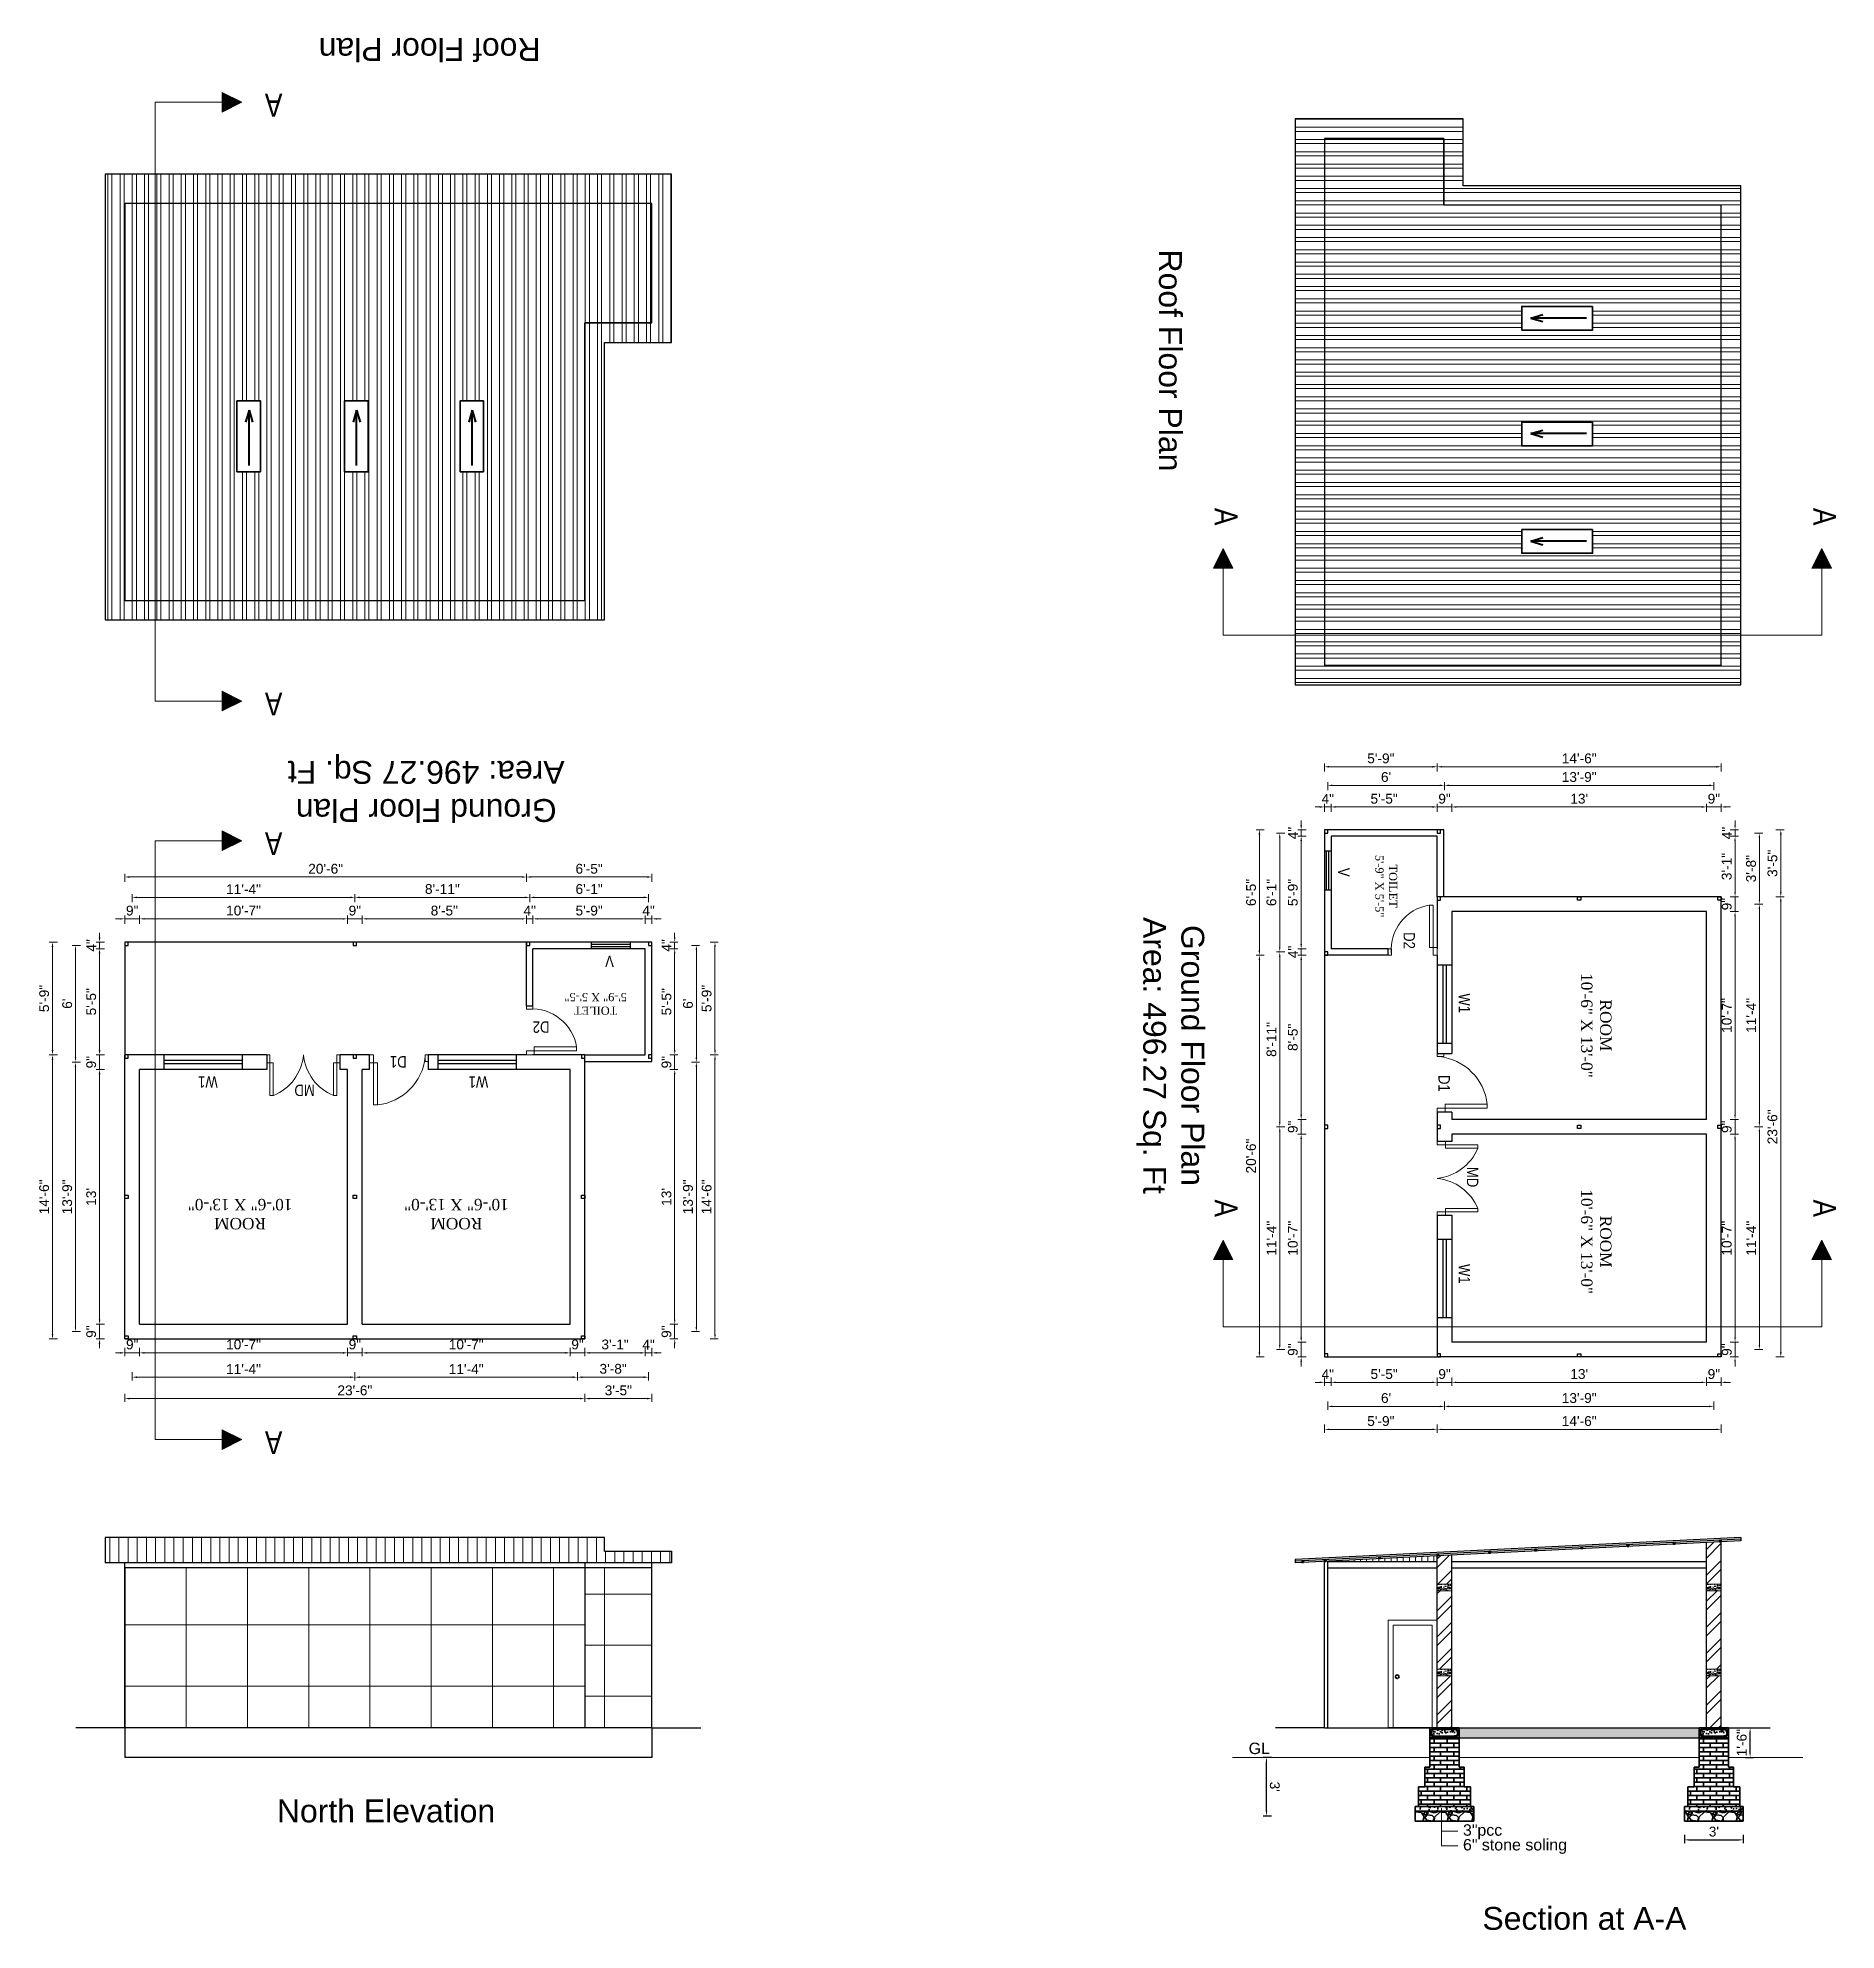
# Model space of a CAD drawing. Header units: inches. Extents: x 376358 to 406049, y -63575 to -53607.
# Drawn here: x 402059 to 403161, y -60862 to -59703 of the extents above; entities that cross this region are included whole.
import ezdxf

# ---------------------------------------------------------------- set-up
doc = ezdxf.new("R2010")
doc.units = ezdxf.units.IN
doc.header["$LTSCALE"] = 2
doc.header["$MEASUREMENT"] = 0
doc.header["$PDMODE"] = 34
doc.layers.get('0').update_dxf_attribs({"linetype": 'CONTINUOUS'})
doc.layers.get('DEFPOINTS').update_dxf_attribs({"color": 141, "linetype": 'CONTINUOUS'})
for name, color, linetype, lineweight in [('1', 7, 'CONTINUOUS', 13), ('DIM_LINE', 173, 'CONTINUOUS', 20), ('dimension', 160, 'CONTINUOUS', 15), ('door', 20, 'CONTINUOUS', 35), ('OUTLINE', 1, 'CONTINUOUS', 25), ('steps', 253, 'CONTINUOUS', 20), ('WALL - A', 1, 'CONTINUOUS', 40)]:
    doc.layers.add(name, color=color, linetype=linetype, lineweight=lineweight)
doc.styles.add('Lettring Text', font='arial.ttf')
doc.styles.get("Standard").update_dxf_attribs({"font": 'ARIALN.TTF'})
doc.dimstyles.new('Copy of Standard', dxfattribs={"dimtxt": 6, "dimasz": 2.875, "dimexe": 2, "dimexo": 4, "dimgap": 2, "dimtad": 1, "dimdec": 0, "dimrnd": 1, "dimzin": 0, "dimdsep": 46, "dimlunit": 4, "dimtxsty": 'Lettring Text', "dimcen": 0.1, "dimclrd": 7, "dimclre": 7, "dimclrt": 7, "dimazin": 0, "dimtfac": 0.645, "dimtdec": 0, "dimtmove": 1, "dimatfit": 0, "dimfxl": 3, "dimfxlon": 1, "dimtfillclr": 256, "dimtolj": 1, "dimtzin": 0, "dimlwd": -1, "dimlwe": -1, "dimarcsym": 2})
pattern_1 = [(270, (801779.454, -120238.1035), (7.5, -9e-16), []), (270, (801776.954, -120240.6035), (7.5, -9e-16), [])]
pattern_2 = [(360, (463280.713, 339579.583), (1e-15, 7.5), []), (360, (463283.213, 339577.083), (1e-15, 7.5), [])]
pattern_3 = [(228.0127875, (41875.1368, -30007.2372), (-120, -135), [2.01804, -199.7863207]), (184.96974073, (41873.78685, -30008.7372), (180, 15), [3.46302, -342.8388714]), (132.51044708, (41870.3368, -30009.0372), (150, -165), [2.44182, -241.74048894]), (267.273689, (41864.48685, -30012.7872), (15, 300), [3.15357, -312.2033706]), (292.83365418, (41864.33685, -30015.9372), (-75, 180), [3.092325, -306.1405969]), (357.273689, (41865.53685, -30018.7872), (-300, 15), [3.15357, -312.2033706]), (37.69424047, (41868.68685, -30018.93717), (-195, -150), [4.170435, -412.87272823]), (72.25532837, (41871.98685, -30016.38717), (105, 330), [3.93732, -389.79482245]), (121.42956562, (41873.18685, -30012.6372), (-120, 195), [3.16425, -313.26109665]), (175.2363583, (41871.5368, -30009.9372), (165, -15), [3.61248, -177.0114387]), (222.3974378, (41867.93685, -30009.63717), (-180, -165), [4.67172, -462.5006251]), (138.81407483, (41879.3368, -30012.9372), (-105, 90), [1.594515, -157.8576722]), (171.4692344, (41878.13685, -30011.8872), (195, -30), [3.033555, -300.32267124]), (225, (41875.137, -30011.437), (-2e-15, -15), [2.121315, -19.09188844]), (203.1985905, (41874.0868, -30009.6372), (75, 30), [1.14237, -113.0942266]), (291.8014095, (41873.0368, -30010.0872), (-15, 45), [1.615545, -79.1619271]), (30.9637565, (41873.6368, -30011.5872), (45, 30), [2.623935, -84.8403434]), (161.5650512, (41875.887, -30010.237), (30, -15), [1.897365, -45.5367999]), (16.38954033, (41864.33685, -30010.0872), (150, 45), [2.658, -263.1426772]), (70.34617594, (41866.8868, -30009.3372), (-60, -165), [2.229915, -220.7611162]), (293.1985905, (41875.8868, -30007.2372), (-30, 75), [2.284725, -111.9518716]), (343.61045967, (41876.78685, -30009.3372), (-150, 45), [2.658, -263.1426772]), (339.4439548, (41864.3368, -30019.3872), (-75, 30), [2.5632, -125.5968562]), (294.77514057, (41866.7368, -30020.2872), (-75, 165), [2.14767, -212.61964595]), (66.8014095, (41876.0368, -30022.2372), (30, 75), [2.284725, -111.9518716]), (17.35402464, (41876.93685, -30020.1372), (-195, -60), [2.514465, -248.9313542]), (69.4439548, (41868.6868, -30022.2372), (-30, -75), [1.2816, -126.8784562]), (101.3099325, (41875.1368, -30022.2372), (-15, 60), [0.76485, -75.7204427]), (165.9637565, (41874.987, -30021.487), (45, -15), [3.092325, -58.7542594]), (186.00900596, (41871.98685, -30020.7372), (150, 15), [2.86575, -283.7088476]), (303.6900675, (41873.637, -30012.937), (-15, 30), [2.16333, -51.91993913]), (353.15722659, (41874.83685, -30014.73717), (255, -30), [3.77691, -373.91343936]), (60.9453959, (41878.5868, -30015.1872), (-60, -105), [1.54434, -152.8901121]), (90, (41879.337, -30013.837), (-15, 15), [0.9, -14.1]), (120.25643716, (41871.6868, -30020.2872), (60, -105), [2.08386, -206.30279984]), (48.0127875, (41870.6368, -30018.4872), (120, 135), [4.03608, -197.7682807]), (0, (41873.337, -30015.487), (15, 15), [3.9, -11.1]), (325.30484647, (41877.2368, -30015.4872), (150, -105), [2.37171, -234.7991145]), (254.0546041, (41879.1868, -30016.8372), (-15, -60), [2.18403, -107.01761834]), (207.64597536, (41878.58685, -30018.9372), (-285, -150), [3.555975, -352.04211273]), (175.42607874, (41875.43685, -30020.58717), (-195, 15), [3.761985, -372.4361011])]
pattern_4 = [(50, (338592.504, 55774.1176), (5.73808146, -0.50201708), [0.6, -6.6]), (355, (338592.504, 55774.1176), (-1.11001067, 6.01753707), [0.48, -5.28]), (100.4514, (338592.982, 55774.076), (4.62807505, 5.51551634), [0.50992152, -5.6091369]), (46.1842, (338592.504, 55775.7176), (8.5379284, -1.3241521), [0.9, -9.9]), (96.6356, (338593.2155, 55775.607), (7.47730164, 7.79294297), [0.7648823, -8.413704]), (351.1842, (338592.504, 55775.718), (7.47729556, 7.7929488), [0.72, -7.92]), (21, (338593.304, 55775.3176), (4.77525642, -3.22095113), [0.6, -6.6]), (326, (338593.304, 55775.3176), (1.94652266, 5.80120036), [0.48, -5.28]), (71.4514, (338593.702, 55775.049), (6.72178103, 2.58024397), [0.50992152, -5.6091369]), (37.5, (338592.504, 55774.1176), (0.097278843, 2.66315083), [0, -5.216, 0, -5.36, 0, -5.3]), (7.5, (338592.504, 55774.1176), (2.1045563, 3.155293695), [0, -3.056, 0, -5.096, 0, -2.02]), (327.5, (338590.72, 55774.1176), (4.27057949, -0.180438974), [0, -2, 0, -6.24, 0, -8.28]), (317.5, (338589.92, 55774.1176), (4.66548935, 0.80083986), [0, -2.6, 0, -4.144, 0, -5.88])]
pattern_5 = [(50, (338757.504, 55774.1176), (5.73808146, -0.50201708), [0.6, -6.6]), (355, (338757.504, 55774.1176), (-1.11001067, 6.01753707), [0.48, -5.28]), (100.4514, (338757.982, 55774.076), (4.62807505, 5.51551634), [0.50992152, -5.6091369]), (46.1842, (338757.504, 55775.7176), (8.5379284, -1.3241521), [0.9, -9.9]), (96.6356, (338758.2155, 55775.607), (7.47730164, 7.79294297), [0.7648823, -8.413704]), (351.1842, (338757.504, 55775.718), (7.47729556, 7.7929488), [0.72, -7.92]), (21, (338758.304, 55775.3176), (4.77525642, -3.22095113), [0.6, -6.6]), (326, (338758.304, 55775.3176), (1.94652266, 5.80120036), [0.48, -5.28]), (71.4514, (338758.702, 55775.049), (6.72178103, 2.58024397), [0.50992152, -5.6091369]), (37.5, (338757.504, 55774.1176), (0.097278843, 2.66315083), [0, -5.216, 0, -5.36, 0, -5.3]), (7.5, (338757.504, 55774.1176), (2.1045563, 3.155293695), [0, -3.056, 0, -5.096, 0, -2.02]), (327.5, (338755.72, 55774.1176), (4.27057949, -0.180438974), [0, -2, 0, -6.24, 0, -8.28]), (317.5, (338754.92, 55774.1176), (4.66548935, 0.80083986), [0, -2.6, 0, -4.144, 0, -5.88])]

msp = doc.modelspace()

# ---------------------------------------------------------------- texts
at = {"color": 7, "linetype": 'ByBlock', "lineweight": 5, "char_height": 14}
for s, insert, width, attachment_point, rotation in [('{\\fArial CE|b0|i0|c0|p34;Roof\\fArial CE|b0|i0|c238|p34; Floor Plan}', (402299.1, -59710.2), 235.547, 5, 180), ('A', (402198.2, -59737.4), 26.58, 9, 180), ('{\\fArial CE|b0|i0|c0|p34;Roof\\fArial CE|b0|i0|c238|p34; Floor Plan}', (402752.8, -59900.7), 235.547, 5, 270), ('A', (402780, -60001.7), 26.58, 9, 270), ('A', (403146.7, -60001.7), 26.58, 9, 270), ('A', (402198.2, -60104.1), 26.58, 9, 180), ('{\\fArial CE|b0|i0|c238|p34;Ground Floor Plan\\PArea: \\fArial CE|b0|i0|c0|p34;496.27\\fArial CE|b0|i0|c238|p34; Sq. Ft}', (402297, -60162.5), 235.547, 5, 180), ('A', (402198.2, -60189.6), 26.58, 9, 180), ('{\\fArial CE|b0|i0|c238|p34;Ground Floor Plan\\PArea: \\fArial CE|b0|i0|c0|p34;496.27\\fArial CE|b0|i0|c238|p34; Sq. Ft}', (402752.8, -60326.3), 235.547, 5, 270), ('A', (402780, -60425.2), 26.58, 9, 270), ('A', (403146.7, -60425.2), 26.58, 9, 270), ('A', (402198.2, -60556.4), 26.58, 9, 180)]:
    msp.add_mtext(s, dxfattribs=dict(at, insert=insert, width=width, attachment_point=attachment_point, rotation=rotation))
at = {"color": 7, "linetype": 'ByBlock', "lineweight": 5}
for s, insert, char_height, width, attachment_point in [('{\\fArial CE|b0|i0|c0|p34;GL}', (402800.8, -60747.1), 7, 253.284, 1), ('{\\fArial CE|b0|i0|c0|p34;North Elevation}', (402272.4, -60789), 14, 235.547, 5), ("{\\fArial CE|b0|i0|c238|p34;3'}'{\\fArial CE|b0|i0|c238|p34;pcc}", (402932.1, -60797.1), 7, 174.101, 1), ("{\\fArial CE|b0|i0|c0|p34;6\\fArial CE|b0|i0|c238|p34;'}'{\\fArial CE|b0|i0|c238|p34; \\fArial CE|b0|i0|c0|p34;stone\\fArial CE|b0|i0|c238|p34; soling}", (402932.1, -60806.1), 7, 174.101, 1), ('{\\fArial CE|b0|i0|c0|p34;Section at A-A}', (403006.5, -60854.8), 14, 235.547, 5)]:
    msp.add_mtext(s, dxfattribs=dict(at, insert=insert, char_height=char_height, width=width, attachment_point=attachment_point))
at = {"layer": 'steps', "color": 7, "ltscale": 0.3, "attachment_point": 2}
for s, insert, char_height, width, rotation in [('{\\fTimes New Roman|b0|i0|c0|p18;TOILET\\P5\'-9" X 5\'-5"}', (402891.8, -60222.6), 5, 55.268, 270), ('{\\fTimes New Roman|b0|i0|c0|p18;ROOM \\P10\'-6" X 13\'-0"}', (403023.1, -60307.9), 7, 76.041, 270), ('{\\fTimes New Roman|b0|i0|c0|p18;TOILET\\P5\'-9" X 5\'-5"}', (402400.8, -60301.4), 5, 55.268, 180), ('{\\fTimes New Roman|b0|i0|c0|p18;ROOM \\P10\'-6" X 13\'-0"}', (402183, -60432.8), 7, 76.041, 180), ('{\\fTimes New Roman|b0|i0|c0|p18;ROOM \\P10\'-6" X 13\'-0"}', (402315.5, -60432.8), 7, 76.041, 180), ('{\\fTimes New Roman|b0|i0|c0|p18;ROOM \\P10\'-6" X 13\'-0"}', (403023.1, -60440.3), 7, 76.041, 270)]:
    msp.add_mtext(s, dxfattribs=dict(at, insert=insert, char_height=char_height, width=width, rotation=rotation))
at = {"layer": 'steps', "color": 7, "ltscale": 0.3, "char_height": 7, "attachment_point": 8}
for s, insert, rotation in [('V', (402855.6, -60214.1), 270), ('D2', (402895.7, -60255.9), 270), ('V', (402409.3, -60265.2), 180), ('W1', (402929.5, -60294.3), 270), ('D2', (402367.4, -60305.4), 180), ('{\\W1;D1}', (402279.9, -60326.7), 180), ('W1', (402163.3, -60339.1), 180), ('MD', (402222.5, -60344.2), 180), ('W1', (402329, -60339.1), 180), ('{\\W1;D1}', (402917.1, -60343.4), 270), ('MD', (402934.5, -60400.8), 270), ('W1', (402929.5, -60460), 270)]:
    msp.add_mtext_dynamic_manual_height_columns(s, width=18.621, gutter_width=40, heights=[0], dxfattribs=dict(at, insert=insert, rotation=rotation))

# ---------------------------------------------------------------- blocks, each defined once
blk = doc.blocks.new('*D1226')
at = {"layer": 'DEFPOINTS', "color": 0, "ltscale": 0.5, "transparency": 16777216}
for p in [(402385.2, -60490.9), (402385.2, -60508.4), (402394.2, -60499.9)]:
    blk.add_point(p, dxfattribs=at)
at = {"layer": 'steps', "color": 7, "ltscale": 0.5, "transparency": 16777216}
for p, q in [((402382.3, -60508.4), (402379.5, -60508.4)), ((402385.2, -60505.4), (402385.2, -60510.4)), ((402394.2, -60508.4), (402385.2, -60508.4)), ((402394.2, -60505.4), (402394.2, -60510.4)), ((402397.1, -60508.4), (402400, -60508.4))]:
    blk.add_line(p, q, dxfattribs=at)
for points in [[(402382.3, -60507.9), (402382.3, -60508.9), (402385.2, -60508.4)], [(402397.1, -60507.9), (402397.1, -60508.9), (402394.2, -60508.4)]]:
    blk.add_solid(points, dxfattribs=at)
at = {"layer": 'steps', "color": 7, "ltscale": 0.5, "transparency": 16777216, "insert": (402389.7, -60503.3), "char_height": 6, "attachment_point": 5, "style": 'Lettring Text'}
blk.add_mtext('\\A1;9"', dxfattribs=at)
blk = doc.blocks.new('*D1227')
at = {"layer": 'DEFPOINTS', "color": 0, "ltscale": 0.5, "transparency": 16777216}
for p in [(402257.8, -60490.9), (402385.2, -60490.9), (402257.8, -60508.4)]:
    blk.add_point(p, dxfattribs=at)
at = {"layer": 'steps', "color": 7, "ltscale": 0.5, "transparency": 16777216}
for p, q in [((402257.8, -60505.4), (402257.8, -60510.4)), ((402382.3, -60508.4), (402260.7, -60508.4)), ((402385.2, -60505.4), (402385.2, -60510.4))]:
    blk.add_line(p, q, dxfattribs=at)
for points in [[(402260.7, -60507.9), (402260.7, -60508.9), (402257.8, -60508.4)], [(402382.3, -60507.9), (402382.3, -60508.9), (402385.2, -60508.4)]]:
    blk.add_solid(points, dxfattribs=at)
at = {"layer": 'steps', "color": 7, "ltscale": 0.5, "transparency": 16777216, "insert": (402321.5, -60503.3), "char_height": 6, "attachment_point": 5, "style": 'Lettring Text'}
blk.add_mtext('\\A1;10\'-7"', dxfattribs=at)
blk = doc.blocks.new('*D1228')
at = {"layer": 'DEFPOINTS', "color": 0, "ltscale": 0.5, "transparency": 16777216}
for p in [(402248.8, -60490.9), (402257.8, -60490.9), (402248.8, -60508.4)]:
    blk.add_point(p, dxfattribs=at)
at = {"layer": 'steps', "color": 7, "ltscale": 0.5, "transparency": 16777216}
for p, q in [((402246, -60508.4), (402243.1, -60508.4)), ((402248.8, -60505.4), (402248.8, -60510.4)), ((402257.8, -60508.4), (402248.8, -60508.4)), ((402257.8, -60505.4), (402257.8, -60510.4)), ((402260.7, -60508.4), (402263.6, -60508.4))]:
    blk.add_line(p, q, dxfattribs=at)
for points in [[(402246, -60507.9), (402246, -60508.9), (402248.8, -60508.4)], [(402260.7, -60507.9), (402260.7, -60508.9), (402257.8, -60508.4)]]:
    blk.add_solid(points, dxfattribs=at)
at = {"layer": 'steps', "color": 7, "ltscale": 0.5, "transparency": 16777216, "insert": (402253.3, -60503.3), "char_height": 6, "attachment_point": 5, "style": 'Lettring Text'}
blk.add_mtext('\\A1;9"', dxfattribs=at)
blk = doc.blocks.new('*D1229')
at = {"layer": 'DEFPOINTS', "color": 0, "ltscale": 0.5, "transparency": 16777216}
for p in [(402121.4, -60490.9), (402248.8, -60490.9), (402121.4, -60508.4)]:
    blk.add_point(p, dxfattribs=at)
at = {"layer": 'steps', "color": 7, "ltscale": 0.5, "transparency": 16777216}
for p, q in [((402121.4, -60505.4), (402121.4, -60510.4)), ((402246, -60508.4), (402124.3, -60508.4)), ((402248.8, -60505.4), (402248.8, -60510.4))]:
    blk.add_line(p, q, dxfattribs=at)
for points in [[(402124.3, -60507.9), (402124.3, -60508.9), (402121.4, -60508.4)], [(402246, -60507.9), (402246, -60508.9), (402248.8, -60508.4)]]:
    blk.add_solid(points, dxfattribs=at)
at = {"layer": 'steps', "color": 7, "ltscale": 0.5, "transparency": 16777216, "insert": (402185.1, -60503.3), "char_height": 6, "attachment_point": 5, "style": 'Lettring Text'}
blk.add_mtext('\\A1;10\'-7"', dxfattribs=at)
blk = doc.blocks.new('*D1230')
at = {"layer": 'DEFPOINTS', "color": 0, "ltscale": 0.5, "transparency": 16777216}
for p in [(402121.4, -60490.9), (402112.4, -60499.9), (402112.4, -60508.4)]:
    blk.add_point(p, dxfattribs=at)
at = {"layer": 'steps', "color": 7, "ltscale": 0.5, "transparency": 16777216}
for p, q in [((402109.6, -60508.4), (402106.7, -60508.4)), ((402112.4, -60505.4), (402112.4, -60510.4)), ((402121.4, -60508.4), (402112.4, -60508.4)), ((402121.4, -60505.4), (402121.4, -60510.4)), ((402124.3, -60508.4), (402127.2, -60508.4))]:
    blk.add_line(p, q, dxfattribs=at)
for points in [[(402109.6, -60507.9), (402109.6, -60508.9), (402112.4, -60508.4)], [(402124.3, -60507.9), (402124.3, -60508.9), (402121.4, -60508.4)]]:
    blk.add_solid(points, dxfattribs=at)
at = {"layer": 'steps', "color": 7, "ltscale": 0.5, "transparency": 16777216, "insert": (402116.9, -60503.3), "char_height": 6, "attachment_point": 5, "style": 'Lettring Text'}
blk.add_mtext('\\A1;9"', dxfattribs=at)
blk = doc.blocks.new('*D1231')
at = {"layer": 'DEFPOINTS', "color": 0, "ltscale": 0.5, "transparency": 16777216}
for p in [(402253.3, -60508.4), (402389.7, -60508.4), (402253.3, -60523.3)]:
    blk.add_point(p, dxfattribs=at)
at = {"layer": 'steps', "color": 7, "ltscale": 0.5, "transparency": 16777216}
for p, q in [((402253.3, -60520.3), (402253.3, -60525.3)), ((402389.7, -60520.3), (402389.7, -60525.3)), ((402386.8, -60523.3), (402256.2, -60523.3))]:
    blk.add_line(p, q, dxfattribs=at)
for points in [[(402256.2, -60522.8), (402256.2, -60523.8), (402253.3, -60523.3)], [(402386.8, -60522.8), (402386.8, -60523.8), (402389.7, -60523.3)]]:
    blk.add_solid(points, dxfattribs=at)
at = {"layer": 'steps', "color": 7, "ltscale": 0.5, "transparency": 16777216, "insert": (402321.5, -60518.3), "char_height": 6, "attachment_point": 5, "style": 'Lettring Text'}
blk.add_mtext('\\A1;11\'-4"', dxfattribs=at)
blk = doc.blocks.new('*D1232')
at = {"layer": 'DEFPOINTS', "color": 0, "ltscale": 0.5, "transparency": 16777216}
for p in [(402116.9, -60508.4), (402253.3, -60508.4), (402116.9, -60523.3)]:
    blk.add_point(p, dxfattribs=at)
at = {"layer": 'steps', "color": 7, "ltscale": 0.5, "transparency": 16777216}
for p, q in [((402116.9, -60520.3), (402116.9, -60525.3)), ((402253.3, -60520.3), (402253.3, -60525.3)), ((402250.5, -60523.3), (402119.8, -60523.3))]:
    blk.add_line(p, q, dxfattribs=at)
for points in [[(402119.8, -60522.8), (402119.8, -60523.8), (402116.9, -60523.3)], [(402250.5, -60522.8), (402250.5, -60523.8), (402253.3, -60523.3)]]:
    blk.add_solid(points, dxfattribs=at)
at = {"layer": 'steps', "color": 7, "ltscale": 0.5, "transparency": 16777216, "insert": (402185.1, -60518.3), "char_height": 6, "attachment_point": 5, "style": 'Lettring Text'}
blk.add_mtext('\\A1;11\'-4"', dxfattribs=at)
blk = doc.blocks.new('*D1233')
at = {"layer": 'DEFPOINTS', "color": 0, "ltscale": 0.5, "transparency": 16777216}
for p in [(402112.4, -60499.9), (402394.2, -60499.9), (402394.2, -60536.4)]:
    blk.add_point(p, dxfattribs=at)
at = {"layer": 'steps', "color": 7, "ltscale": 0.5, "transparency": 16777216}
for p, q in [((402112.4, -60533.4), (402112.4, -60538.4)), ((402394.2, -60533.4), (402394.2, -60538.4)), ((402115.3, -60536.4), (402391.3, -60536.4))]:
    blk.add_line(p, q, dxfattribs=at)
for points in [[(402115.3, -60535.9), (402115.3, -60536.9), (402112.4, -60536.4)], [(402391.3, -60535.9), (402391.3, -60536.9), (402394.2, -60536.4)]]:
    blk.add_solid(points, dxfattribs=at)
at = {"layer": 'steps', "color": 7, "ltscale": 0.5, "transparency": 16777216, "insert": (402253.3, -60531.4), "char_height": 6, "attachment_point": 5, "style": 'Lettring Text'}
blk.add_mtext('\\A1;23\'-6"', dxfattribs=at)
blk = doc.blocks.new('*D1234')
at = {"layer": 'DEFPOINTS', "color": 0, "ltscale": 0.5, "transparency": 16777216}
for p in [(402431.2, -60325.9), (402394.2, -60499.9), (402431.2, -60508.4)]:
    blk.add_point(p, dxfattribs=at)
at = {"layer": 'steps', "color": 7, "ltscale": 0.5, "transparency": 16777216}
for p, q in [((402394.2, -60505.4), (402394.2, -60510.4)), ((402397.1, -60508.4), (402428.3, -60508.4)), ((402431.2, -60505.4), (402431.2, -60510.4))]:
    blk.add_line(p, q, dxfattribs=at)
for points in [[(402397.1, -60507.9), (402397.1, -60508.9), (402394.2, -60508.4)], [(402428.3, -60507.9), (402428.3, -60508.9), (402431.2, -60508.4)]]:
    blk.add_solid(points, dxfattribs=at)
at = {"layer": 'steps', "color": 7, "ltscale": 0.5, "transparency": 16777216, "insert": (402412.7, -60503.3), "char_height": 6, "attachment_point": 5, "style": 'Lettring Text'}
blk.add_mtext('\\A1;3\'-1"', dxfattribs=at)
blk = doc.blocks.new('*D1235')
at = {"layer": 'DEFPOINTS', "color": 0, "ltscale": 0.5, "transparency": 16777216}
for p in [(402431.2, -60325.9), (402435.2, -60329.9), (402435.2, -60508.4)]:
    blk.add_point(p, dxfattribs=at)
at = {"layer": 'steps', "color": 7, "ltscale": 0.5, "transparency": 16777216}
for p, q in [((402428.3, -60508.4), (402425.5, -60508.4)), ((402431.2, -60505.4), (402431.2, -60510.4)), ((402431.2, -60508.4), (402435.2, -60508.4)), ((402435.2, -60505.4), (402435.2, -60510.4)), ((402438.1, -60508.4), (402441, -60508.4))]:
    blk.add_line(p, q, dxfattribs=at)
for points in [[(402428.3, -60507.9), (402428.3, -60508.9), (402431.2, -60508.4)], [(402438.1, -60507.9), (402438.1, -60508.9), (402435.2, -60508.4)]]:
    blk.add_solid(points, dxfattribs=at)
at = {"layer": 'steps', "color": 7, "ltscale": 0.5, "transparency": 16777216, "insert": (402433.2, -60503.4), "char_height": 6, "attachment_point": 5, "style": 'Lettring Text'}
blk.add_mtext('\\A1;4"', dxfattribs=at)
blk = doc.blocks.new('*D1236')
at = {"layer": 'DEFPOINTS', "color": 0, "ltscale": 0.5, "transparency": 16777216}
for p in [(402389.7, -60508.4), (402433.2, -60508.4), (402433.2, -60523.3)]:
    blk.add_point(p, dxfattribs=at)
at = {"layer": 'steps', "color": 7, "ltscale": 0.5, "transparency": 16777216}
for p, q in [((402389.7, -60520.3), (402389.7, -60525.3)), ((402433.2, -60520.3), (402433.2, -60525.3)), ((402392.6, -60523.3), (402430.3, -60523.3))]:
    blk.add_line(p, q, dxfattribs=at)
for points in [[(402392.6, -60522.8), (402392.6, -60523.8), (402389.7, -60523.3)], [(402430.3, -60522.8), (402430.3, -60523.8), (402433.2, -60523.3)]]:
    blk.add_solid(points, dxfattribs=at)
at = {"layer": 'steps', "color": 7, "ltscale": 0.5, "transparency": 16777216, "insert": (402411.5, -60518.2), "char_height": 6, "attachment_point": 5, "style": 'Lettring Text'}
blk.add_mtext('\\A1;3\'-8"', dxfattribs=at)
blk = doc.blocks.new('*D1237')
at = {"layer": 'DEFPOINTS', "color": 0, "ltscale": 0.5, "transparency": 16777216}
for p in [(402435.2, -60329.9), (402394.2, -60499.9), (402435.2, -60536.4)]:
    blk.add_point(p, dxfattribs=at)
at = {"layer": 'steps', "color": 7, "ltscale": 0.5, "transparency": 16777216}
for p, q in [((402394.2, -60533.4), (402394.2, -60538.4)), ((402435.2, -60533.4), (402435.2, -60538.4)), ((402397.1, -60536.4), (402432.3, -60536.4))]:
    blk.add_line(p, q, dxfattribs=at)
for points in [[(402397.1, -60535.9), (402397.1, -60536.9), (402394.2, -60536.4)], [(402432.3, -60535.9), (402432.3, -60536.9), (402435.2, -60536.4)]]:
    blk.add_solid(points, dxfattribs=at)
at = {"layer": 'steps', "color": 7, "ltscale": 0.5, "transparency": 16777216, "insert": (402414.7, -60531.4), "char_height": 6, "attachment_point": 5, "style": 'Lettring Text'}
blk.add_mtext('\\A1;3\'-5"', dxfattribs=at)
blk = doc.blocks.new('*D1238')
at = {"layer": 'DEFPOINTS', "color": 0, "ltscale": 0.5, "transparency": 16777216}
for p in [(402121.4, -60490.9), (402096.9, -60499.9), (402112.4, -60499.9)]:
    blk.add_point(p, dxfattribs=at)
at = {"layer": 'steps', "color": 7, "ltscale": 0.5, "transparency": 16777216}
for p, q in [((402096.9, -60488), (402096.9, -60485.1)), ((402099.9, -60490.9), (402094.9, -60490.9)), ((402096.9, -60490.9), (402096.9, -60499.9)), ((402099.9, -60499.9), (402094.9, -60499.9)), ((402096.9, -60502.8), (402096.9, -60505.6))]:
    blk.add_line(p, q, dxfattribs=at)
for points in [[(402096.4, -60488), (402097.4, -60488), (402096.9, -60490.9)], [(402096.4, -60502.8), (402097.4, -60502.8), (402096.9, -60499.9)]]:
    blk.add_solid(points, dxfattribs=at)
at = {"layer": 'steps', "color": 7, "ltscale": 0.5, "transparency": 16777216, "insert": (402091.8, -60495.4), "char_height": 6, "attachment_point": 5, "rotation": 90, "style": 'Lettring Text'}
blk.add_mtext('\\A1;9"', dxfattribs=at)
blk = doc.blocks.new('*D1239')
at = {"layer": 'DEFPOINTS', "color": 0, "ltscale": 0.5, "transparency": 16777216}
for p in [(402096.9, -60334.9), (402121.4, -60334.9), (402121.4, -60490.9)]:
    blk.add_point(p, dxfattribs=at)
at = {"layer": 'steps', "color": 7, "ltscale": 0.5, "transparency": 16777216}
for p, q in [((402099.9, -60334.9), (402094.9, -60334.9)), ((402096.9, -60488), (402096.9, -60337.8)), ((402099.9, -60490.9), (402094.9, -60490.9))]:
    blk.add_line(p, q, dxfattribs=at)
for points in [[(402096.4, -60337.8), (402097.4, -60337.8), (402096.9, -60334.9)], [(402096.4, -60488), (402097.4, -60488), (402096.9, -60490.9)]]:
    blk.add_solid(points, dxfattribs=at)
at = {"layer": 'steps', "color": 7, "ltscale": 0.5, "transparency": 16777216, "insert": (402091.8, -60412.9), "char_height": 6, "attachment_point": 5, "rotation": 90, "style": 'Lettring Text'}
blk.add_mtext("\\A1;13'", dxfattribs=at)
blk = doc.blocks.new('*D1240')
at = {"layer": 'DEFPOINTS', "color": 0, "ltscale": 0.5, "transparency": 16777216}
for p in [(402096.9, -60325.9), (402112.4, -60325.9), (402121.4, -60334.9)]:
    blk.add_point(p, dxfattribs=at)
at = {"layer": 'steps', "color": 7, "ltscale": 0.5, "transparency": 16777216}
for p, q in [((402096.9, -60323), (402096.9, -60320.1)), ((402099.9, -60325.9), (402094.9, -60325.9)), ((402099.9, -60334.9), (402094.9, -60334.9)), ((402096.9, -60334.9), (402096.9, -60325.9)), ((402096.9, -60337.8), (402096.9, -60340.6))]:
    blk.add_line(p, q, dxfattribs=at)
for points in [[(402096.4, -60323), (402097.4, -60323), (402096.9, -60325.9)], [(402096.4, -60337.8), (402097.4, -60337.8), (402096.9, -60334.9)]]:
    blk.add_solid(points, dxfattribs=at)
at = {"layer": 'steps', "color": 7, "ltscale": 0.5, "transparency": 16777216, "insert": (402091.8, -60330.4), "char_height": 6, "attachment_point": 5, "rotation": 90, "style": 'Lettring Text'}
blk.add_mtext('\\A1;9"', dxfattribs=at)
blk = doc.blocks.new('*D1241')
at = {"layer": 'DEFPOINTS', "color": 0, "ltscale": 0.5, "transparency": 16777216}
for p in [(402096.9, -60260.9), (402362.4, -60260.9), (402112.4, -60325.9)]:
    blk.add_point(p, dxfattribs=at)
at = {"layer": 'steps', "color": 7, "ltscale": 0.5, "transparency": 16777216}
for p, q in [((402099.9, -60260.9), (402094.9, -60260.9)), ((402096.9, -60323), (402096.9, -60263.8)), ((402099.9, -60325.9), (402094.9, -60325.9))]:
    blk.add_line(p, q, dxfattribs=at)
for points in [[(402096.4, -60263.8), (402097.4, -60263.8), (402096.9, -60260.9)], [(402096.4, -60323), (402097.4, -60323), (402096.9, -60325.9)]]:
    blk.add_solid(points, dxfattribs=at)
at = {"layer": 'steps', "color": 7, "ltscale": 0.5, "transparency": 16777216, "insert": (402091.8, -60293.4), "char_height": 6, "attachment_point": 5, "rotation": 90, "style": 'Lettring Text'}
blk.add_mtext('\\A1;5\'-5"', dxfattribs=at)
blk = doc.blocks.new('*D1242')
at = {"layer": 'DEFPOINTS', "color": 0, "ltscale": 0.5, "transparency": 16777216}
for p in [(402096.9, -60256.9), (402358.4, -60256.9), (402362.4, -60260.9)]:
    blk.add_point(p, dxfattribs=at)
at = {"layer": 'steps', "color": 7, "ltscale": 0.5, "transparency": 16777216}
for p, q in [((402096.9, -60254), (402096.9, -60251.1)), ((402099.9, -60256.9), (402094.9, -60256.9)), ((402099.9, -60260.9), (402094.9, -60260.9)), ((402096.9, -60260.9), (402096.9, -60256.9)), ((402096.9, -60263.8), (402096.9, -60266.6))]:
    blk.add_line(p, q, dxfattribs=at)
for points in [[(402096.4, -60254), (402097.4, -60254), (402096.9, -60256.9)], [(402096.4, -60263.8), (402097.4, -60263.8), (402096.9, -60260.9)]]:
    blk.add_solid(points, dxfattribs=at)
at = {"layer": 'steps', "color": 7, "ltscale": 0.5, "transparency": 16777216, "insert": (402091.9, -60258.9), "char_height": 6, "attachment_point": 5, "rotation": 90, "style": 'Lettring Text'}
blk.add_mtext('\\A1;4"', dxfattribs=at)
blk = doc.blocks.new('*D1243')
at = {"layer": 'DEFPOINTS', "color": 0, "ltscale": 0.5, "transparency": 16777216}
for p in [(402082.2, -60330.4), (402096.9, -60330.4), (402096.9, -60495.4)]:
    blk.add_point(p, dxfattribs=at)
at = {"layer": 'steps', "color": 7, "ltscale": 0.5, "transparency": 16777216}
for p, q in [((402085.2, -60330.4), (402080.2, -60330.4)), ((402082.2, -60492.5), (402082.2, -60333.3)), ((402085.2, -60495.4), (402080.2, -60495.4))]:
    blk.add_line(p, q, dxfattribs=at)
for points in [[(402081.7, -60333.3), (402082.6, -60333.3), (402082.2, -60330.4)], [(402081.7, -60492.5), (402082.6, -60492.5), (402082.2, -60495.4)]]:
    blk.add_solid(points, dxfattribs=at)
at = {"layer": 'steps', "color": 7, "ltscale": 0.5, "transparency": 16777216, "insert": (402077.1, -60412.9), "char_height": 6, "attachment_point": 5, "rotation": 90, "style": 'Lettring Text'}
blk.add_mtext('\\A1;13\'-9"', dxfattribs=at)
blk = doc.blocks.new('*D1244')
at = {"layer": 'DEFPOINTS', "color": 0, "ltscale": 0.5, "transparency": 16777216}
for p in [(402082.2, -60258.9), (402096.9, -60258.9), (402096.9, -60330.4)]:
    blk.add_point(p, dxfattribs=at)
at = {"layer": 'steps', "color": 7, "ltscale": 0.5, "transparency": 16777216}
for p, q in [((402085.2, -60258.9), (402080.2, -60258.9)), ((402082.2, -60327.5), (402082.2, -60261.8)), ((402085.2, -60330.4), (402080.2, -60330.4))]:
    blk.add_line(p, q, dxfattribs=at)
for points in [[(402081.7, -60261.8), (402082.6, -60261.8), (402082.2, -60258.9)], [(402081.7, -60327.5), (402082.6, -60327.5), (402082.2, -60330.4)]]:
    blk.add_solid(points, dxfattribs=at)
at = {"layer": 'steps', "color": 7, "ltscale": 0.5, "transparency": 16777216, "insert": (402077.1, -60294.6), "char_height": 6, "attachment_point": 5, "rotation": 90, "style": 'Lettring Text'}
blk.add_mtext("\\A1;6'", dxfattribs=at)
blk = doc.blocks.new('*D1245')
at = {"layer": 'DEFPOINTS', "color": 0, "ltscale": 0.5, "transparency": 16777216}
for p in [(402112.4, -60256.9), (402068.1, -60325.9), (402112.4, -60325.9)]:
    blk.add_point(p, dxfattribs=at)
at = {"layer": 'steps', "color": 7, "ltscale": 0.5, "transparency": 16777216}
for p, q in [((402071.1, -60256.9), (402066.1, -60256.9)), ((402068.1, -60259.8), (402068.1, -60323)), ((402071.1, -60325.9), (402066.1, -60325.9))]:
    blk.add_line(p, q, dxfattribs=at)
for points in [[(402067.6, -60259.8), (402068.6, -60259.8), (402068.1, -60256.9)], [(402067.6, -60323), (402068.6, -60323), (402068.1, -60325.9)]]:
    blk.add_solid(points, dxfattribs=at)
at = {"layer": 'steps', "color": 7, "ltscale": 0.5, "transparency": 16777216, "insert": (402063, -60291.4), "char_height": 6, "attachment_point": 5, "rotation": 90, "style": 'Lettring Text'}
blk.add_mtext('\\A1;5\'-9"', dxfattribs=at)
blk = doc.blocks.new('*D1246')
at = {"layer": 'DEFPOINTS', "color": 0, "ltscale": 0.5, "transparency": 16777216}
for p in [(402112.4, -60325.9), (402068.1, -60499.9), (402112.4, -60499.9)]:
    blk.add_point(p, dxfattribs=at)
at = {"layer": 'steps', "color": 7, "ltscale": 0.5, "transparency": 16777216}
for p, q in [((402071.1, -60325.9), (402066.1, -60325.9)), ((402068.1, -60328.8), (402068.1, -60497)), ((402071.1, -60499.9), (402066.1, -60499.9))]:
    blk.add_line(p, q, dxfattribs=at)
for points in [[(402067.6, -60328.8), (402068.6, -60328.8), (402068.1, -60325.9)], [(402067.6, -60497), (402068.6, -60497), (402068.1, -60499.9)]]:
    blk.add_solid(points, dxfattribs=at)
at = {"layer": 'steps', "color": 7, "ltscale": 0.5, "transparency": 16777216, "insert": (402063, -60412.9), "char_height": 6, "attachment_point": 5, "rotation": 90, "style": 'Lettring Text'}
blk.add_mtext('\\A1;14\'-6"', dxfattribs=at)
blk = doc.blocks.new('*D1247')
at = {"layer": 'DEFPOINTS', "color": 0, "ltscale": 0.5, "transparency": 16777216}
for p in [(402431.2, -60242.6), (402431.2, -60260.9), (402435.2, -60256.9)]:
    blk.add_point(p, dxfattribs=at)
at = {"layer": 'steps', "color": 7, "ltscale": 0.5, "transparency": 16777216}
for p, q in [((402428.3, -60242.6), (402425.5, -60242.6)), ((402431.2, -60245.6), (402431.2, -60240.6)), ((402435.2, -60242.6), (402431.2, -60242.6)), ((402435.2, -60245.6), (402435.2, -60240.6)), ((402438.1, -60242.6), (402441, -60242.6))]:
    blk.add_line(p, q, dxfattribs=at)
for points in [[(402428.3, -60242.2), (402428.3, -60243.1), (402431.2, -60242.6)], [(402438.1, -60242.2), (402438.1, -60243.1), (402435.2, -60242.6)]]:
    blk.add_solid(points, dxfattribs=at)
at = {"layer": 'steps', "color": 7, "ltscale": 0.5, "transparency": 16777216, "insert": (402433.2, -60237.6), "char_height": 6, "attachment_point": 5, "style": 'Lettring Text'}
blk.add_mtext('\\A1;4"', dxfattribs=at)
blk = doc.blocks.new('*D1248')
at = {"layer": 'DEFPOINTS', "color": 0, "ltscale": 0.5, "transparency": 16777216}
for p in [(402362.4, -60242.6), (402362.4, -60260.9), (402431.2, -60260.9)]:
    blk.add_point(p, dxfattribs=at)
at = {"layer": 'steps', "color": 7, "ltscale": 0.5, "transparency": 16777216}
for p, q in [((402362.4, -60245.6), (402362.4, -60240.6)), ((402428.3, -60242.6), (402365.3, -60242.6)), ((402431.2, -60245.6), (402431.2, -60240.6))]:
    blk.add_line(p, q, dxfattribs=at)
for points in [[(402365.3, -60242.2), (402365.3, -60243.1), (402362.4, -60242.6)], [(402428.3, -60242.2), (402428.3, -60243.1), (402431.2, -60242.6)]]:
    blk.add_solid(points, dxfattribs=at)
at = {"layer": 'steps', "color": 7, "ltscale": 0.5, "transparency": 16777216, "insert": (402396.8, -60237.6), "char_height": 6, "attachment_point": 5, "style": 'Lettring Text'}
blk.add_mtext('\\A1;5\'-9"', dxfattribs=at)
blk = doc.blocks.new('*D1249')
at = {"layer": 'DEFPOINTS', "color": 0, "ltscale": 0.5, "transparency": 16777216}
for p in [(402358.4, -60242.6), (402358.4, -60256.9), (402362.4, -60260.9)]:
    blk.add_point(p, dxfattribs=at)
at = {"layer": 'steps', "color": 7, "ltscale": 0.5, "transparency": 16777216}
for p, q in [((402355.6, -60242.6), (402352.7, -60242.6)), ((402358.4, -60245.6), (402358.4, -60240.6)), ((402362.4, -60242.6), (402358.4, -60242.6)), ((402362.4, -60245.6), (402362.4, -60240.6)), ((402365.3, -60242.6), (402368.2, -60242.6))]:
    blk.add_line(p, q, dxfattribs=at)
for points in [[(402355.6, -60242.2), (402355.6, -60243.1), (402358.4, -60242.6)], [(402365.3, -60242.2), (402365.3, -60243.1), (402362.4, -60242.6)]]:
    blk.add_solid(points, dxfattribs=at)
at = {"layer": 'steps', "color": 7, "ltscale": 0.5, "transparency": 16777216, "insert": (402360.4, -60237.6), "char_height": 6, "attachment_point": 5, "style": 'Lettring Text'}
blk.add_mtext('\\A1;4"', dxfattribs=at)
blk = doc.blocks.new('*D1250')
at = {"layer": 'DEFPOINTS', "color": 0, "ltscale": 0.5, "transparency": 16777216}
for p in [(402257.8, -60242.6), (402358.4, -60256.9), (402257.8, -60334.9)]:
    blk.add_point(p, dxfattribs=at)
at = {"layer": 'steps', "color": 7, "ltscale": 0.5, "transparency": 16777216}
for p, q in [((402257.8, -60245.6), (402257.8, -60240.6)), ((402355.6, -60242.6), (402260.7, -60242.6)), ((402358.4, -60245.6), (402358.4, -60240.6))]:
    blk.add_line(p, q, dxfattribs=at)
for points in [[(402260.7, -60242.2), (402260.7, -60243.1), (402257.8, -60242.6)], [(402355.6, -60242.2), (402355.6, -60243.1), (402358.4, -60242.6)]]:
    blk.add_solid(points, dxfattribs=at)
at = {"layer": 'steps', "color": 7, "ltscale": 0.5, "transparency": 16777216, "insert": (402308.1, -60237.6), "char_height": 6, "attachment_point": 5, "style": 'Lettring Text'}
blk.add_mtext('\\A1;8\'-5"', dxfattribs=at)
blk = doc.blocks.new('*D1251')
at = {"layer": 'DEFPOINTS', "color": 0, "ltscale": 0.5, "transparency": 16777216}
for p in [(402248.8, -60242.6), (402248.8, -60334.9), (402257.8, -60334.9)]:
    blk.add_point(p, dxfattribs=at)
at = {"layer": 'steps', "color": 7, "ltscale": 0.5, "transparency": 16777216}
for p, q in [((402246, -60242.6), (402243.1, -60242.6)), ((402248.8, -60245.6), (402248.8, -60240.6)), ((402257.8, -60242.6), (402248.8, -60242.6)), ((402257.8, -60245.6), (402257.8, -60240.6)), ((402260.7, -60242.6), (402263.6, -60242.6))]:
    blk.add_line(p, q, dxfattribs=at)
for points in [[(402246, -60242.2), (402246, -60243.1), (402248.8, -60242.6)], [(402260.7, -60242.2), (402260.7, -60243.1), (402257.8, -60242.6)]]:
    blk.add_solid(points, dxfattribs=at)
at = {"layer": 'steps', "color": 7, "ltscale": 0.5, "transparency": 16777216, "insert": (402253.3, -60237.6), "char_height": 6, "attachment_point": 5, "style": 'Lettring Text'}
blk.add_mtext('\\A1;9"', dxfattribs=at)
blk = doc.blocks.new('*D1252')
at = {"layer": 'DEFPOINTS', "color": 0, "ltscale": 0.5, "transparency": 16777216}
for p in [(402121.4, -60242.6), (402121.4, -60334.9), (402248.8, -60334.9)]:
    blk.add_point(p, dxfattribs=at)
at = {"layer": 'steps', "color": 7, "ltscale": 0.5, "transparency": 16777216}
for p, q in [((402121.4, -60245.6), (402121.4, -60240.6)), ((402246, -60242.6), (402124.3, -60242.6)), ((402248.8, -60245.6), (402248.8, -60240.6))]:
    blk.add_line(p, q, dxfattribs=at)
for points in [[(402124.3, -60242.2), (402124.3, -60243.1), (402121.4, -60242.6)], [(402246, -60242.2), (402246, -60243.1), (402248.8, -60242.6)]]:
    blk.add_solid(points, dxfattribs=at)
at = {"layer": 'steps', "color": 7, "ltscale": 0.5, "transparency": 16777216, "insert": (402185.1, -60237.6), "char_height": 6, "attachment_point": 5, "style": 'Lettring Text'}
blk.add_mtext('\\A1;10\'-7"', dxfattribs=at)
blk = doc.blocks.new('*D1253')
at = {"layer": 'DEFPOINTS', "color": 0, "ltscale": 0.5, "transparency": 16777216}
for p in [(402112.4, -60242.6), (402112.4, -60325.9), (402121.4, -60334.9)]:
    blk.add_point(p, dxfattribs=at)
at = {"layer": 'steps', "color": 7, "ltscale": 0.5, "transparency": 16777216}
for p, q in [((402109.6, -60242.6), (402106.7, -60242.6)), ((402112.4, -60245.6), (402112.4, -60240.6)), ((402121.4, -60242.6), (402112.4, -60242.6)), ((402121.4, -60245.6), (402121.4, -60240.6)), ((402124.3, -60242.6), (402127.2, -60242.6))]:
    blk.add_line(p, q, dxfattribs=at)
for points in [[(402109.6, -60242.2), (402109.6, -60243.1), (402112.4, -60242.6)], [(402124.3, -60242.2), (402124.3, -60243.1), (402121.4, -60242.6)]]:
    blk.add_solid(points, dxfattribs=at)
at = {"layer": 'steps', "color": 7, "ltscale": 0.5, "transparency": 16777216, "insert": (402116.9, -60237.6), "char_height": 6, "attachment_point": 5, "style": 'Lettring Text'}
blk.add_mtext('\\A1;9"', dxfattribs=at)
blk = doc.blocks.new('*D1254')
at = {"layer": 'DEFPOINTS', "color": 0, "ltscale": 0.5, "transparency": 16777216}
for p in [(402360.4, -60229.5), (402360.4, -60242.6), (402433.2, -60242.6)]:
    blk.add_point(p, dxfattribs=at)
at = {"layer": 'steps', "color": 7, "ltscale": 0.5, "transparency": 16777216}
for p, q in [((402360.4, -60232.5), (402360.4, -60227.5)), ((402430.3, -60229.5), (402363.3, -60229.5)), ((402433.2, -60232.5), (402433.2, -60227.5))]:
    blk.add_line(p, q, dxfattribs=at)
for points in [[(402363.3, -60229), (402363.3, -60230), (402360.4, -60229.5)], [(402430.3, -60229), (402430.3, -60230), (402433.2, -60229.5)]]:
    blk.add_solid(points, dxfattribs=at)
at = {"layer": 'steps', "color": 7, "ltscale": 0.5, "transparency": 16777216, "insert": (402396.8, -60224.4), "char_height": 6, "attachment_point": 5, "style": 'Lettring Text'}
blk.add_mtext('\\A1;6\'-1"', dxfattribs=at)
blk = doc.blocks.new('*D1255')
at = {"layer": 'DEFPOINTS', "color": 0, "ltscale": 0.5, "transparency": 16777216}
for p in [(402253.3, -60229.5), (402253.3, -60242.6), (402360.4, -60242.6)]:
    blk.add_point(p, dxfattribs=at)
at = {"layer": 'steps', "color": 7, "ltscale": 0.5, "transparency": 16777216}
for p, q in [((402253.3, -60232.5), (402253.3, -60227.5)), ((402357.6, -60229.5), (402256.2, -60229.5)), ((402360.4, -60232.5), (402360.4, -60227.5))]:
    blk.add_line(p, q, dxfattribs=at)
for points in [[(402256.2, -60229), (402256.2, -60230), (402253.3, -60229.5)], [(402357.6, -60229), (402357.6, -60230), (402360.4, -60229.5)]]:
    blk.add_solid(points, dxfattribs=at)
at = {"layer": 'steps', "color": 7, "ltscale": 0.5, "transparency": 16777216, "insert": (402306.9, -60224.4), "char_height": 6, "attachment_point": 5, "style": 'Lettring Text'}
blk.add_mtext('\\A1;8\'-11"', dxfattribs=at)
blk = doc.blocks.new('*D1256')
at = {"layer": 'DEFPOINTS', "color": 0, "ltscale": 0.5, "transparency": 16777216}
for p in [(402116.9, -60229.5), (402116.9, -60242.6), (402253.3, -60242.6)]:
    blk.add_point(p, dxfattribs=at)
at = {"layer": 'steps', "color": 7, "ltscale": 0.5, "transparency": 16777216}
for p, q in [((402116.9, -60232.5), (402116.9, -60227.5)), ((402250.5, -60229.5), (402119.8, -60229.5)), ((402253.3, -60232.5), (402253.3, -60227.5))]:
    blk.add_line(p, q, dxfattribs=at)
for points in [[(402119.8, -60229), (402119.8, -60230), (402116.9, -60229.5)], [(402250.5, -60229), (402250.5, -60230), (402253.3, -60229.5)]]:
    blk.add_solid(points, dxfattribs=at)
at = {"layer": 'steps', "color": 7, "ltscale": 0.5, "transparency": 16777216, "insert": (402185.1, -60224.5), "char_height": 6, "attachment_point": 5, "style": 'Lettring Text'}
blk.add_mtext('\\A1;11\'-4"', dxfattribs=at)
blk = doc.blocks.new('*D1257')
at = {"layer": 'DEFPOINTS', "color": 0, "ltscale": 0.5, "transparency": 16777216}
for p in [(402112.4, -60217), (402112.4, -60256.9), (402358.4, -60256.9)]:
    blk.add_point(p, dxfattribs=at)
at = {"layer": 'steps', "color": 7, "ltscale": 0.5, "transparency": 16777216}
for p, q in [((402112.4, -60220), (402112.4, -60215)), ((402355.6, -60217), (402115.3, -60217)), ((402358.4, -60220), (402358.4, -60215))]:
    blk.add_line(p, q, dxfattribs=at)
for points in [[(402115.3, -60216.5), (402115.3, -60217.5), (402112.4, -60217)], [(402355.6, -60216.5), (402355.6, -60217.5), (402358.4, -60217)]]:
    blk.add_solid(points, dxfattribs=at)
at = {"layer": 'steps', "color": 7, "ltscale": 0.5, "transparency": 16777216, "insert": (402235.4, -60212), "char_height": 6, "attachment_point": 5, "style": 'Lettring Text'}
blk.add_mtext('\\A1;20\'-6"', dxfattribs=at)
blk = doc.blocks.new('*D1258')
at = {"layer": 'DEFPOINTS', "color": 0, "ltscale": 0.5, "transparency": 16777216}
for p in [(402435.2, -60217), (402358.4, -60256.9), (402435.2, -60256.9)]:
    blk.add_point(p, dxfattribs=at)
at = {"layer": 'steps', "color": 7, "ltscale": 0.5, "transparency": 16777216}
for p, q in [((402358.4, -60220), (402358.4, -60215)), ((402361.3, -60217), (402432.3, -60217)), ((402435.2, -60220), (402435.2, -60215))]:
    blk.add_line(p, q, dxfattribs=at)
for points in [[(402361.3, -60216.5), (402361.3, -60217.5), (402358.4, -60217)], [(402432.3, -60216.5), (402432.3, -60217.5), (402435.2, -60217)]]:
    blk.add_solid(points, dxfattribs=at)
at = {"layer": 'steps', "color": 7, "ltscale": 0.5, "transparency": 16777216, "insert": (402396.8, -60212), "char_height": 6, "attachment_point": 5, "style": 'Lettring Text'}
blk.add_mtext('\\A1;6\'-5"', dxfattribs=at)
blk = doc.blocks.new('*D1259')
at = {"layer": 'DEFPOINTS', "color": 0, "ltscale": 0.5, "transparency": 16777216}
for p in [(402385.2, -60490.9), (402449.2, -60490.9), (402394.2, -60499.9)]:
    blk.add_point(p, dxfattribs=at)
at = {"layer": 'steps', "color": 7, "ltscale": 0.5, "transparency": 16777216}
for p, q in [((402449.2, -60488), (402449.2, -60485.1)), ((402446.2, -60490.9), (402451.2, -60490.9)), ((402449.2, -60499.9), (402449.2, -60490.9)), ((402446.2, -60499.9), (402451.2, -60499.9)), ((402449.2, -60502.8), (402449.2, -60505.6))]:
    blk.add_line(p, q, dxfattribs=at)
for points in [[(402448.8, -60488), (402449.7, -60488), (402449.2, -60490.9)], [(402448.8, -60502.8), (402449.7, -60502.8), (402449.2, -60499.9)]]:
    blk.add_solid(points, dxfattribs=at)
at = {"layer": 'steps', "color": 7, "ltscale": 0.5, "transparency": 16777216, "insert": (402444.2, -60495.4), "char_height": 6, "attachment_point": 5, "rotation": 90, "style": 'Lettring Text'}
blk.add_mtext('\\A1;9"', dxfattribs=at)
blk = doc.blocks.new('*D1260')
at = {"layer": 'DEFPOINTS', "color": 0, "ltscale": 0.5, "transparency": 16777216}
for p in [(402385.2, -60334.9), (402449.2, -60334.9), (402385.2, -60490.9)]:
    blk.add_point(p, dxfattribs=at)
at = {"layer": 'steps', "color": 7, "ltscale": 0.5, "transparency": 16777216}
for p, q in [((402446.2, -60334.9), (402451.2, -60334.9)), ((402449.2, -60488), (402449.2, -60337.8)), ((402446.2, -60490.9), (402451.2, -60490.9))]:
    blk.add_line(p, q, dxfattribs=at)
for points in [[(402448.8, -60337.8), (402449.7, -60337.8), (402449.2, -60334.9)], [(402448.8, -60488), (402449.7, -60488), (402449.2, -60490.9)]]:
    blk.add_solid(points, dxfattribs=at)
at = {"layer": 'steps', "color": 7, "ltscale": 0.5, "transparency": 16777216, "insert": (402444.2, -60412.9), "char_height": 6, "attachment_point": 5, "rotation": 90, "style": 'Lettring Text'}
blk.add_mtext("\\A1;13'", dxfattribs=at)
blk = doc.blocks.new('*D1261')
at = {"layer": 'DEFPOINTS', "color": 0, "ltscale": 0.5, "transparency": 16777216}
for p in [(402385.2, -60334.9), (402394.2, -60325.9), (402449.2, -60325.9)]:
    blk.add_point(p, dxfattribs=at)
at = {"layer": 'steps', "color": 7, "ltscale": 0.5, "transparency": 16777216}
for p, q in [((402449.2, -60323), (402449.2, -60320.1)), ((402446.2, -60325.9), (402451.2, -60325.9)), ((402446.2, -60334.9), (402451.2, -60334.9)), ((402449.2, -60334.9), (402449.2, -60325.9)), ((402449.2, -60337.8), (402449.2, -60340.6))]:
    blk.add_line(p, q, dxfattribs=at)
for points in [[(402448.8, -60323), (402449.7, -60323), (402449.2, -60325.9)], [(402448.8, -60337.8), (402449.7, -60337.8), (402449.2, -60334.9)]]:
    blk.add_solid(points, dxfattribs=at)
at = {"layer": 'steps', "color": 7, "ltscale": 0.5, "transparency": 16777216, "insert": (402444.2, -60330.4), "char_height": 6, "attachment_point": 5, "rotation": 90, "style": 'Lettring Text'}
blk.add_mtext('\\A1;9"', dxfattribs=at)
blk = doc.blocks.new('*D1262')
at = {"layer": 'DEFPOINTS', "color": 0, "ltscale": 0.5, "transparency": 16777216}
for p in [(402431.2, -60260.9), (402449.2, -60260.9), (402394.2, -60325.9)]:
    blk.add_point(p, dxfattribs=at)
at = {"layer": 'steps', "color": 7, "ltscale": 0.5, "transparency": 16777216}
for p, q in [((402446.2, -60260.9), (402451.2, -60260.9)), ((402449.2, -60323), (402449.2, -60263.8)), ((402446.2, -60325.9), (402451.2, -60325.9))]:
    blk.add_line(p, q, dxfattribs=at)
for points in [[(402448.8, -60263.8), (402449.7, -60263.8), (402449.2, -60260.9)], [(402448.8, -60323), (402449.7, -60323), (402449.2, -60325.9)]]:
    blk.add_solid(points, dxfattribs=at)
at = {"layer": 'steps', "color": 7, "ltscale": 0.5, "transparency": 16777216, "insert": (402444.2, -60293.4), "char_height": 6, "attachment_point": 5, "rotation": 90, "style": 'Lettring Text'}
blk.add_mtext('\\A1;5\'-5"', dxfattribs=at)
blk = doc.blocks.new('*D1263')
at = {"layer": 'DEFPOINTS', "color": 0, "ltscale": 0.5, "transparency": 16777216}
for p in [(402431.2, -60260.9), (402435.2, -60256.9), (402449.2, -60256.9)]:
    blk.add_point(p, dxfattribs=at)
at = {"layer": 'steps', "color": 7, "ltscale": 0.5, "transparency": 16777216}
for p, q in [((402449.2, -60254), (402449.2, -60251.1)), ((402446.2, -60256.9), (402451.2, -60256.9)), ((402446.2, -60260.9), (402451.2, -60260.9)), ((402449.2, -60260.9), (402449.2, -60256.9)), ((402449.2, -60263.8), (402449.2, -60266.6))]:
    blk.add_line(p, q, dxfattribs=at)
for points in [[(402448.8, -60254), (402449.7, -60254), (402449.2, -60256.9)], [(402448.8, -60263.8), (402449.7, -60263.8), (402449.2, -60260.9)]]:
    blk.add_solid(points, dxfattribs=at)
at = {"layer": 'steps', "color": 7, "ltscale": 0.5, "transparency": 16777216, "insert": (402444.2, -60258.9), "char_height": 6, "attachment_point": 5, "rotation": 90, "style": 'Lettring Text'}
blk.add_mtext('\\A1;4"', dxfattribs=at)
blk = doc.blocks.new('*D1264')
at = {"layer": 'DEFPOINTS', "color": 0, "ltscale": 0.5, "transparency": 16777216}
for p in [(402449.2, -60330.4), (402462.5, -60330.4), (402449.2, -60495.4)]:
    blk.add_point(p, dxfattribs=at)
at = {"layer": 'steps', "color": 7, "ltscale": 0.5, "transparency": 16777216}
for p, q in [((402459.5, -60330.4), (402464.5, -60330.4)), ((402462.5, -60492.5), (402462.5, -60333.3)), ((402459.5, -60495.4), (402464.5, -60495.4))]:
    blk.add_line(p, q, dxfattribs=at)
for points in [[(402462, -60333.3), (402463, -60333.3), (402462.5, -60330.4)], [(402462, -60492.5), (402463, -60492.5), (402462.5, -60495.4)]]:
    blk.add_solid(points, dxfattribs=at)
at = {"layer": 'steps', "color": 7, "ltscale": 0.5, "transparency": 16777216, "insert": (402457.4, -60412.9), "char_height": 6, "attachment_point": 5, "rotation": 90, "style": 'Lettring Text'}
blk.add_mtext('\\A1;13\'-9"', dxfattribs=at)
blk = doc.blocks.new('*D1265')
at = {"layer": 'DEFPOINTS', "color": 0, "ltscale": 0.5, "transparency": 16777216}
for p in [(402449.2, -60258.9), (402462.5, -60258.9), (402449.2, -60330.4)]:
    blk.add_point(p, dxfattribs=at)
at = {"layer": 'steps', "color": 7, "ltscale": 0.5, "transparency": 16777216}
for p, q in [((402459.5, -60258.9), (402464.5, -60258.9)), ((402462.5, -60327.5), (402462.5, -60261.8)), ((402459.5, -60330.4), (402464.5, -60330.4))]:
    blk.add_line(p, q, dxfattribs=at)
for points in [[(402462, -60261.8), (402463, -60261.8), (402462.5, -60258.9)], [(402462, -60327.5), (402463, -60327.5), (402462.5, -60330.4)]]:
    blk.add_solid(points, dxfattribs=at)
at = {"layer": 'steps', "color": 7, "ltscale": 0.5, "transparency": 16777216, "insert": (402457.4, -60294.6), "char_height": 6, "attachment_point": 5, "rotation": 90, "style": 'Lettring Text'}
blk.add_mtext("\\A1;6'", dxfattribs=at)
blk = doc.blocks.new('*D1266')
at = {"layer": 'DEFPOINTS', "color": 0, "ltscale": 0.5, "transparency": 16777216}
for p in [(402394.2, -60325.9), (402473.9, -60325.9), (402394.2, -60499.9)]:
    blk.add_point(p, dxfattribs=at)
at = {"layer": 'steps', "color": 7, "ltscale": 0.5, "transparency": 16777216}
for p, q in [((402470.9, -60325.9), (402475.9, -60325.9)), ((402473.9, -60497), (402473.9, -60328.8)), ((402470.9, -60499.9), (402475.9, -60499.9))]:
    blk.add_line(p, q, dxfattribs=at)
for points in [[(402473.4, -60328.8), (402474.4, -60328.8), (402473.9, -60325.9)], [(402473.4, -60497), (402474.4, -60497), (402473.9, -60499.9)]]:
    blk.add_solid(points, dxfattribs=at)
at = {"layer": 'steps', "color": 7, "ltscale": 0.5, "transparency": 16777216, "insert": (402468.8, -60412.9), "char_height": 6, "attachment_point": 5, "rotation": 90, "style": 'Lettring Text'}
blk.add_mtext('\\A1;14\'-6"', dxfattribs=at)
blk = doc.blocks.new('*D1267')
at = {"layer": 'DEFPOINTS', "color": 0, "ltscale": 0.5, "transparency": 16777216}
for p in [(402435.2, -60256.9), (402473.9, -60256.9), (402394.2, -60325.9)]:
    blk.add_point(p, dxfattribs=at)
at = {"layer": 'steps', "color": 7, "ltscale": 0.5, "transparency": 16777216}
for p, q in [((402470.9, -60256.9), (402475.9, -60256.9)), ((402473.9, -60323), (402473.9, -60259.8)), ((402470.9, -60325.9), (402475.9, -60325.9))]:
    blk.add_line(p, q, dxfattribs=at)
for points in [[(402473.4, -60259.8), (402474.4, -60259.8), (402473.9, -60256.9)], [(402473.4, -60323), (402474.4, -60323), (402473.9, -60325.9)]]:
    blk.add_solid(points, dxfattribs=at)
at = {"layer": 'steps', "color": 7, "ltscale": 0.5, "transparency": 16777216, "insert": (402468.8, -60291.4), "char_height": 6, "attachment_point": 5, "rotation": 90, "style": 'Lettring Text'}
blk.add_mtext('\\A1;5\'-9"', dxfattribs=at)
blk = doc.blocks.new('*D1268')
at = {"layer": 'DEFPOINTS', "color": 0, "ltscale": 0.5, "transparency": 16777216}
for p in [(403090.3, -60229.1), (403081.3, -60238.1), (403098.8, -60238.1)]:
    blk.add_point(p, dxfattribs=at)
at = {"layer": 'steps', "color": 7, "ltscale": 0.5, "transparency": 16777216}
for p, q in [((403095.8, -60229.1), (403100.8, -60229.1)), ((403098.8, -60226.3), (403098.8, -60223.4)), ((403098.8, -60229.1), (403098.8, -60238.1)), ((403095.8, -60238.1), (403100.8, -60238.1)), ((403098.8, -60241), (403098.8, -60243.9))]:
    blk.add_line(p, q, dxfattribs=at)
for points in [[(403098.3, -60226.3), (403099.2, -60226.3), (403098.8, -60229.1)], [(403098.3, -60241), (403099.2, -60241), (403098.8, -60238.1)]]:
    blk.add_solid(points, dxfattribs=at)
at = {"layer": 'steps', "color": 7, "ltscale": 0.5, "transparency": 16777216, "insert": (403093.7, -60233.6), "char_height": 6, "attachment_point": 5, "rotation": 90, "style": 'Lettring Text'}
blk.add_mtext('\\A1;9"', dxfattribs=at)
blk = doc.blocks.new('*D1269')
at = {"layer": 'DEFPOINTS', "color": 0, "ltscale": 0.5, "transparency": 16777216}
for p in [(403081.3, -60238.1), (403081.3, -60365.5), (403098.8, -60365.5)]:
    blk.add_point(p, dxfattribs=at)
at = {"layer": 'steps', "color": 7, "ltscale": 0.5, "transparency": 16777216}
for p, q in [((403095.8, -60238.1), (403100.8, -60238.1)), ((403098.8, -60241), (403098.8, -60362.6)), ((403095.8, -60365.5), (403100.8, -60365.5))]:
    blk.add_line(p, q, dxfattribs=at)
for points in [[(403098.3, -60241), (403099.2, -60241), (403098.8, -60238.1)], [(403098.3, -60362.6), (403099.2, -60362.6), (403098.8, -60365.5)]]:
    blk.add_solid(points, dxfattribs=at)
at = {"layer": 'steps', "color": 7, "ltscale": 0.5, "transparency": 16777216, "insert": (403093.7, -60301.8), "char_height": 6, "attachment_point": 5, "rotation": 90, "style": 'Lettring Text'}
blk.add_mtext('\\A1;10\'-7"', dxfattribs=at)
blk = doc.blocks.new('*D1270')
at = {"layer": 'DEFPOINTS', "color": 0, "ltscale": 0.5, "transparency": 16777216}
for p in [(403081.3, -60365.5), (403081.3, -60374.5), (403098.8, -60374.5)]:
    blk.add_point(p, dxfattribs=at)
at = {"layer": 'steps', "color": 7, "ltscale": 0.5, "transparency": 16777216}
for p, q in [((403098.8, -60362.6), (403098.8, -60359.8)), ((403095.8, -60365.5), (403100.8, -60365.5)), ((403098.8, -60365.5), (403098.8, -60374.5)), ((403095.8, -60374.5), (403100.8, -60374.5)), ((403098.8, -60377.4), (403098.8, -60380.3))]:
    blk.add_line(p, q, dxfattribs=at)
for points in [[(403098.3, -60362.6), (403099.2, -60362.6), (403098.8, -60365.5)], [(403098.3, -60377.4), (403099.2, -60377.4), (403098.8, -60374.5)]]:
    blk.add_solid(points, dxfattribs=at)
at = {"layer": 'steps', "color": 7, "ltscale": 0.5, "transparency": 16777216, "insert": (403093.7, -60370), "char_height": 6, "attachment_point": 5, "rotation": 90, "style": 'Lettring Text'}
blk.add_mtext('\\A1;9"', dxfattribs=at)
blk = doc.blocks.new('*D1271')
at = {"layer": 'DEFPOINTS', "color": 0, "ltscale": 0.5, "transparency": 16777216}
for p in [(403081.3, -60374.5), (403081.3, -60501.9), (403098.8, -60501.9)]:
    blk.add_point(p, dxfattribs=at)
at = {"layer": 'steps', "color": 7, "ltscale": 0.5, "transparency": 16777216}
for p, q in [((403095.8, -60374.5), (403100.8, -60374.5)), ((403098.8, -60377.4), (403098.8, -60499)), ((403095.8, -60501.9), (403100.8, -60501.9))]:
    blk.add_line(p, q, dxfattribs=at)
for points in [[(403098.3, -60377.4), (403099.2, -60377.4), (403098.8, -60374.5)], [(403098.3, -60499), (403099.2, -60499), (403098.8, -60501.9)]]:
    blk.add_solid(points, dxfattribs=at)
at = {"layer": 'steps', "color": 7, "ltscale": 0.5, "transparency": 16777216, "insert": (403093.7, -60438.2), "char_height": 6, "attachment_point": 5, "rotation": 90, "style": 'Lettring Text'}
blk.add_mtext('\\A1;10\'-7"', dxfattribs=at)
blk = doc.blocks.new('*D1272')
at = {"layer": 'DEFPOINTS', "color": 0, "ltscale": 0.5, "transparency": 16777216}
for p in [(403081.3, -60501.9), (403090.3, -60510.9), (403098.8, -60510.9)]:
    blk.add_point(p, dxfattribs=at)
at = {"layer": 'steps', "color": 7, "ltscale": 0.5, "transparency": 16777216}
for p, q in [((403098.8, -60499), (403098.8, -60496.2)), ((403095.8, -60501.9), (403100.8, -60501.9)), ((403095.8, -60510.9), (403100.8, -60510.9)), ((403098.8, -60501.9), (403098.8, -60510.9)), ((403098.8, -60513.8), (403098.8, -60516.7))]:
    blk.add_line(p, q, dxfattribs=at)
for points in [[(403098.3, -60499), (403099.2, -60499), (403098.8, -60501.9)], [(403098.3, -60513.8), (403099.2, -60513.8), (403098.8, -60510.9)]]:
    blk.add_solid(points, dxfattribs=at)
at = {"layer": 'steps', "color": 7, "ltscale": 0.5, "transparency": 16777216, "insert": (403093.7, -60506.4), "char_height": 6, "attachment_point": 5, "rotation": 90, "style": 'Lettring Text'}
blk.add_mtext('\\A1;9"', dxfattribs=at)
blk = doc.blocks.new('*D1273')
at = {"layer": 'DEFPOINTS', "color": 0, "ltscale": 0.5, "transparency": 16777216}
for p in [(403098.8, -60233.6), (403098.8, -60370), (403113.7, -60370)]:
    blk.add_point(p, dxfattribs=at)
at = {"layer": 'steps', "color": 7, "ltscale": 0.5, "transparency": 16777216}
for p, q in [((403110.7, -60233.6), (403115.7, -60233.6)), ((403113.7, -60236.5), (403113.7, -60367.1)), ((403110.7, -60370), (403115.7, -60370))]:
    blk.add_line(p, q, dxfattribs=at)
for points in [[(403113.2, -60236.5), (403114.1, -60236.5), (403113.7, -60233.6)], [(403113.2, -60367.1), (403114.1, -60367.1), (403113.7, -60370)]]:
    blk.add_solid(points, dxfattribs=at)
at = {"layer": 'steps', "color": 7, "ltscale": 0.5, "transparency": 16777216, "insert": (403108.7, -60301.8), "char_height": 6, "attachment_point": 5, "rotation": 90, "style": 'Lettring Text'}
blk.add_mtext('\\A1;11\'-4"', dxfattribs=at)
blk = doc.blocks.new('*D1274')
at = {"layer": 'DEFPOINTS', "color": 0, "ltscale": 0.5, "transparency": 16777216}
for p in [(403098.8, -60370), (403098.8, -60506.4), (403113.7, -60506.4)]:
    blk.add_point(p, dxfattribs=at)
at = {"layer": 'steps', "color": 7, "ltscale": 0.5, "transparency": 16777216}
for p, q in [((403110.7, -60370), (403115.7, -60370)), ((403113.7, -60372.9), (403113.7, -60503.5)), ((403110.7, -60506.4), (403115.7, -60506.4))]:
    blk.add_line(p, q, dxfattribs=at)
for points in [[(403113.2, -60372.9), (403114.1, -60372.9), (403113.7, -60370)], [(403113.2, -60503.5), (403114.1, -60503.5), (403113.7, -60506.4)]]:
    blk.add_solid(points, dxfattribs=at)
at = {"layer": 'steps', "color": 7, "ltscale": 0.5, "transparency": 16777216, "insert": (403108.7, -60438.2), "char_height": 6, "attachment_point": 5, "rotation": 90, "style": 'Lettring Text'}
blk.add_mtext('\\A1;11\'-4"', dxfattribs=at)
blk = doc.blocks.new('*D1275')
at = {"layer": 'DEFPOINTS', "color": 0, "ltscale": 0.5, "transparency": 16777216}
for p in [(403090.3, -60229.1), (403126.8, -60229.1), (403090.3, -60510.9)]:
    blk.add_point(p, dxfattribs=at)
at = {"layer": 'steps', "color": 7, "ltscale": 0.5, "transparency": 16777216}
for p, q in [((403123.8, -60229.1), (403128.8, -60229.1)), ((403126.8, -60508), (403126.8, -60232)), ((403123.8, -60510.9), (403128.8, -60510.9))]:
    blk.add_line(p, q, dxfattribs=at)
for points in [[(403126.3, -60232), (403127.3, -60232), (403126.8, -60229.1)], [(403126.3, -60508), (403127.3, -60508), (403126.8, -60510.9)]]:
    blk.add_solid(points, dxfattribs=at)
at = {"layer": 'steps', "color": 7, "ltscale": 0.5, "transparency": 16777216, "insert": (403121.7, -60370), "char_height": 6, "attachment_point": 5, "rotation": 90, "style": 'Lettring Text'}
blk.add_mtext('\\A1;23\'-6"', dxfattribs=at)
blk = doc.blocks.new('*D1276')
at = {"layer": 'DEFPOINTS', "color": 0, "ltscale": 0.5, "transparency": 16777216}
for p in [(402916.3, -60192.1), (403098.8, -60192.1), (403090.3, -60229.1)]:
    blk.add_point(p, dxfattribs=at)
at = {"layer": 'steps', "color": 7, "ltscale": 0.5, "transparency": 16777216}
for p, q in [((403095.8, -60192.1), (403100.8, -60192.1)), ((403098.8, -60226.3), (403098.8, -60195)), ((403095.8, -60229.1), (403100.8, -60229.1))]:
    blk.add_line(p, q, dxfattribs=at)
for points in [[(403098.3, -60195), (403099.2, -60195), (403098.8, -60192.1)], [(403098.3, -60226.3), (403099.2, -60226.3), (403098.8, -60229.1)]]:
    blk.add_solid(points, dxfattribs=at)
at = {"layer": 'steps', "color": 7, "ltscale": 0.5, "transparency": 16777216, "insert": (403093.7, -60210.6), "char_height": 6, "attachment_point": 5, "rotation": 90, "style": 'Lettring Text'}
blk.add_mtext('\\A1;3\'-1"', dxfattribs=at)
blk = doc.blocks.new('*D1277')
at = {"layer": 'DEFPOINTS', "color": 0, "ltscale": 0.5, "transparency": 16777216}
for p in [(402916.3, -60192.1), (402920.3, -60188.1), (403098.8, -60188.1)]:
    blk.add_point(p, dxfattribs=at)
at = {"layer": 'steps', "color": 7, "ltscale": 0.5, "transparency": 16777216}
for p, q in [((403098.8, -60185.3), (403098.8, -60182.4)), ((403095.8, -60188.1), (403100.8, -60188.1)), ((403095.8, -60192.1), (403100.8, -60192.1)), ((403098.8, -60192.1), (403098.8, -60188.1)), ((403098.8, -60195), (403098.8, -60197.9))]:
    blk.add_line(p, q, dxfattribs=at)
for points in [[(403098.3, -60185.3), (403099.2, -60185.3), (403098.8, -60188.1)], [(403098.3, -60195), (403099.2, -60195), (403098.8, -60192.1)]]:
    blk.add_solid(points, dxfattribs=at)
at = {"layer": 'steps', "color": 7, "ltscale": 0.5, "transparency": 16777216, "insert": (403093.8, -60190.1), "char_height": 6, "attachment_point": 5, "rotation": 90, "style": 'Lettring Text'}
blk.add_mtext('\\A1;4"', dxfattribs=at)
blk = doc.blocks.new('*D1278')
at = {"layer": 'DEFPOINTS', "color": 0, "ltscale": 0.5, "transparency": 16777216}
for p in [(403098.8, -60190.1), (403113.7, -60190.1), (403098.8, -60233.6)]:
    blk.add_point(p, dxfattribs=at)
at = {"layer": 'steps', "color": 7, "ltscale": 0.5, "transparency": 16777216}
for p, q in [((403110.7, -60190.1), (403115.7, -60190.1)), ((403113.7, -60230.8), (403113.7, -60193)), ((403110.7, -60233.6), (403115.7, -60233.6))]:
    blk.add_line(p, q, dxfattribs=at)
for points in [[(403113.2, -60193), (403114.1, -60193), (403113.7, -60190.1)], [(403113.2, -60230.8), (403114.1, -60230.8), (403113.7, -60233.6)]]:
    blk.add_solid(points, dxfattribs=at)
at = {"layer": 'steps', "color": 7, "ltscale": 0.5, "transparency": 16777216, "insert": (403108.6, -60211.9), "char_height": 6, "attachment_point": 5, "rotation": 90, "style": 'Lettring Text'}
blk.add_mtext('\\A1;3\'-8"', dxfattribs=at)
blk = doc.blocks.new('*D1279')
at = {"layer": 'DEFPOINTS', "color": 0, "ltscale": 0.5, "transparency": 16777216}
for p in [(402920.3, -60188.1), (403126.8, -60188.1), (403090.3, -60229.1)]:
    blk.add_point(p, dxfattribs=at)
at = {"layer": 'steps', "color": 7, "ltscale": 0.5, "transparency": 16777216}
for p, q in [((403123.8, -60188.1), (403128.8, -60188.1)), ((403126.8, -60226.3), (403126.8, -60191)), ((403123.8, -60229.1), (403128.8, -60229.1))]:
    blk.add_line(p, q, dxfattribs=at)
for points in [[(403126.3, -60191), (403127.3, -60191), (403126.8, -60188.1)], [(403126.3, -60226.3), (403127.3, -60226.3), (403126.8, -60229.1)]]:
    blk.add_solid(points, dxfattribs=at)
at = {"layer": 'steps', "color": 7, "ltscale": 0.5, "transparency": 16777216, "insert": (403121.7, -60208.6), "char_height": 6, "attachment_point": 5, "rotation": 90, "style": 'Lettring Text'}
blk.add_mtext('\\A1;3\'-5"', dxfattribs=at)
blk = doc.blocks.new('*D1280')
at = {"layer": 'DEFPOINTS', "color": 0, "ltscale": 0.5, "transparency": 16777216}
for p in [(403081.3, -60501.9), (403090.3, -60510.9), (403090.3, -60526.5)]:
    blk.add_point(p, dxfattribs=at)
at = {"layer": 'steps', "color": 7, "ltscale": 0.5, "transparency": 16777216}
for p, q in [((403078.4, -60526.5), (403075.5, -60526.5)), ((403081.3, -60523.5), (403081.3, -60528.5)), ((403081.3, -60526.5), (403090.3, -60526.5)), ((403090.3, -60523.5), (403090.3, -60528.5)), ((403093.1, -60526.5), (403096, -60526.5))]:
    blk.add_line(p, q, dxfattribs=at)
for points in [[(403078.4, -60526), (403078.4, -60526.9), (403081.3, -60526.5)], [(403093.1, -60526), (403093.1, -60526.9), (403090.3, -60526.5)]]:
    blk.add_solid(points, dxfattribs=at)
at = {"layer": 'steps', "color": 7, "ltscale": 0.5, "transparency": 16777216, "insert": (403085.8, -60521.4), "char_height": 6, "attachment_point": 5, "style": 'Lettring Text'}
blk.add_mtext('\\A1;9"', dxfattribs=at)
blk = doc.blocks.new('*D1281')
at = {"layer": 'DEFPOINTS', "color": 0, "ltscale": 0.5, "transparency": 16777216}
for p in [(402925.3, -60501.9), (403081.3, -60501.9), (402925.3, -60526.5)]:
    blk.add_point(p, dxfattribs=at)
at = {"layer": 'steps', "color": 7, "ltscale": 0.5, "transparency": 16777216}
for p, q in [((402925.3, -60523.5), (402925.3, -60528.5)), ((403078.4, -60526.5), (402928.1, -60526.5)), ((403081.3, -60523.5), (403081.3, -60528.5))]:
    blk.add_line(p, q, dxfattribs=at)
for points in [[(402928.1, -60526), (402928.1, -60526.9), (402925.3, -60526.5)], [(403078.4, -60526), (403078.4, -60526.9), (403081.3, -60526.5)]]:
    blk.add_solid(points, dxfattribs=at)
at = {"layer": 'steps', "color": 7, "ltscale": 0.5, "transparency": 16777216, "insert": (403003.3, -60521.4), "char_height": 6, "attachment_point": 5, "style": 'Lettring Text'}
blk.add_mtext("\\A1;13'", dxfattribs=at)
blk = doc.blocks.new('*D1282')
at = {"layer": 'DEFPOINTS', "color": 0, "ltscale": 0.5, "transparency": 16777216}
for p in [(402916.3, -60510.9), (402925.3, -60501.9), (402916.3, -60526.5)]:
    blk.add_point(p, dxfattribs=at)
at = {"layer": 'steps', "color": 7, "ltscale": 0.5, "transparency": 16777216}
for p, q in [((402913.4, -60526.5), (402910.5, -60526.5)), ((402916.3, -60523.5), (402916.3, -60528.5)), ((402925.3, -60526.5), (402916.3, -60526.5)), ((402925.3, -60523.5), (402925.3, -60528.5)), ((402928.1, -60526.5), (402931, -60526.5))]:
    blk.add_line(p, q, dxfattribs=at)
for points in [[(402913.4, -60526), (402913.4, -60526.9), (402916.3, -60526.5)], [(402928.1, -60526), (402928.1, -60526.9), (402925.3, -60526.5)]]:
    blk.add_solid(points, dxfattribs=at)
at = {"layer": 'steps', "color": 7, "ltscale": 0.5, "transparency": 16777216, "insert": (402920.8, -60521.4), "char_height": 6, "attachment_point": 5, "style": 'Lettring Text'}
blk.add_mtext('\\A1;9"', dxfattribs=at)
blk = doc.blocks.new('*D1283')
at = {"layer": 'DEFPOINTS', "color": 0, "ltscale": 0.5, "transparency": 16777216}
for p in [(402851.3, -60260.9), (402916.3, -60510.9), (402851.3, -60526.5)]:
    blk.add_point(p, dxfattribs=at)
at = {"layer": 'steps', "color": 7, "ltscale": 0.5, "transparency": 16777216}
for p, q in [((402851.3, -60523.5), (402851.3, -60528.5)), ((402913.4, -60526.5), (402854.1, -60526.5)), ((402916.3, -60523.5), (402916.3, -60528.5))]:
    blk.add_line(p, q, dxfattribs=at)
for points in [[(402854.1, -60526), (402854.1, -60526.9), (402851.3, -60526.5)], [(402913.4, -60526), (402913.4, -60526.9), (402916.3, -60526.5)]]:
    blk.add_solid(points, dxfattribs=at)
at = {"layer": 'steps', "color": 7, "ltscale": 0.5, "transparency": 16777216, "insert": (402883.8, -60521.4), "char_height": 6, "attachment_point": 5, "style": 'Lettring Text'}
blk.add_mtext('\\A1;5\'-5"', dxfattribs=at)
blk = doc.blocks.new('*D1284')
at = {"layer": 'DEFPOINTS', "color": 0, "ltscale": 0.5, "transparency": 16777216}
for p in [(402847.3, -60264.9), (402851.3, -60260.9), (402847.3, -60526.5)]:
    blk.add_point(p, dxfattribs=at)
at = {"layer": 'steps', "color": 7, "ltscale": 0.5, "transparency": 16777216}
for p, q in [((402844.4, -60526.5), (402841.5, -60526.5)), ((402847.3, -60523.5), (402847.3, -60528.5)), ((402851.3, -60526.5), (402847.3, -60526.5)), ((402851.3, -60523.5), (402851.3, -60528.5)), ((402854.1, -60526.5), (402857, -60526.5))]:
    blk.add_line(p, q, dxfattribs=at)
for points in [[(402844.4, -60526), (402844.4, -60526.9), (402847.3, -60526.5)], [(402854.1, -60526), (402854.1, -60526.9), (402851.3, -60526.5)]]:
    blk.add_solid(points, dxfattribs=at)
at = {"layer": 'steps', "color": 7, "ltscale": 0.5, "transparency": 16777216, "insert": (402849.3, -60521.5), "char_height": 6, "attachment_point": 5, "style": 'Lettring Text'}
blk.add_mtext('\\A1;4"', dxfattribs=at)
blk = doc.blocks.new('*D1285')
at = {"layer": 'DEFPOINTS', "color": 0, "ltscale": 0.5, "transparency": 16777216}
for p in [(402920.8, -60526.5), (403085.8, -60526.5), (402920.8, -60541.2)]:
    blk.add_point(p, dxfattribs=at)
at = {"layer": 'steps', "color": 7, "ltscale": 0.5, "transparency": 16777216}
for p, q in [((402920.8, -60538.2), (402920.8, -60543.2)), ((403082.9, -60541.2), (402923.6, -60541.2)), ((403085.8, -60538.2), (403085.8, -60543.2))]:
    blk.add_line(p, q, dxfattribs=at)
for points in [[(402923.6, -60540.7), (402923.6, -60541.7), (402920.8, -60541.2)], [(403082.9, -60540.7), (403082.9, -60541.7), (403085.8, -60541.2)]]:
    blk.add_solid(points, dxfattribs=at)
at = {"layer": 'steps', "color": 7, "ltscale": 0.5, "transparency": 16777216, "insert": (403003.3, -60536.1), "char_height": 6, "attachment_point": 5, "style": 'Lettring Text'}
blk.add_mtext('\\A1;13\'-9"', dxfattribs=at)
blk = doc.blocks.new('*D1286')
at = {"layer": 'DEFPOINTS', "color": 0, "ltscale": 0.5, "transparency": 16777216}
for p in [(402849.3, -60526.5), (402920.8, -60526.5), (402849.3, -60541.2)]:
    blk.add_point(p, dxfattribs=at)
at = {"layer": 'steps', "color": 7, "ltscale": 0.5, "transparency": 16777216}
for p, q in [((402849.3, -60538.2), (402849.3, -60543.2)), ((402917.9, -60541.2), (402852.1, -60541.2)), ((402920.8, -60538.2), (402920.8, -60543.2))]:
    blk.add_line(p, q, dxfattribs=at)
for points in [[(402852.1, -60540.7), (402852.1, -60541.7), (402849.3, -60541.2)], [(402917.9, -60540.7), (402917.9, -60541.7), (402920.8, -60541.2)]]:
    blk.add_solid(points, dxfattribs=at)
at = {"layer": 'steps', "color": 7, "ltscale": 0.5, "transparency": 16777216, "insert": (402885, -60536.1), "char_height": 6, "attachment_point": 5, "style": 'Lettring Text'}
blk.add_mtext("\\A1;6'", dxfattribs=at)
blk = doc.blocks.new('*D1287')
at = {"layer": 'DEFPOINTS', "color": 0, "ltscale": 0.5, "transparency": 16777216}
for p in [(402847.3, -60510.9), (402916.3, -60510.9), (402916.3, -60555.3)]:
    blk.add_point(p, dxfattribs=at)
at = {"layer": 'steps', "color": 7, "ltscale": 0.5, "transparency": 16777216}
for p, q in [((402847.3, -60552.3), (402847.3, -60557.3)), ((402850.1, -60555.3), (402913.4, -60555.3)), ((402916.3, -60552.3), (402916.3, -60557.3))]:
    blk.add_line(p, q, dxfattribs=at)
for points in [[(402850.1, -60554.8), (402850.1, -60555.7), (402847.3, -60555.3)], [(402913.4, -60554.8), (402913.4, -60555.7), (402916.3, -60555.3)]]:
    blk.add_solid(points, dxfattribs=at)
at = {"layer": 'steps', "color": 7, "ltscale": 0.5, "transparency": 16777216, "insert": (402881.8, -60550.2), "char_height": 6, "attachment_point": 5, "style": 'Lettring Text'}
blk.add_mtext('\\A1;5\'-9"', dxfattribs=at)
blk = doc.blocks.new('*D1288')
at = {"layer": 'DEFPOINTS', "color": 0, "ltscale": 0.5, "transparency": 16777216}
for p in [(402916.3, -60510.9), (403090.3, -60510.9), (403090.3, -60555.3)]:
    blk.add_point(p, dxfattribs=at)
at = {"layer": 'steps', "color": 7, "ltscale": 0.5, "transparency": 16777216}
for p, q in [((402916.3, -60552.3), (402916.3, -60557.3)), ((402919.1, -60555.3), (403087.4, -60555.3)), ((403090.3, -60552.3), (403090.3, -60557.3))]:
    blk.add_line(p, q, dxfattribs=at)
for points in [[(402919.1, -60554.8), (402919.1, -60555.7), (402916.3, -60555.3)], [(403087.4, -60554.8), (403087.4, -60555.7), (403090.3, -60555.3)]]:
    blk.add_solid(points, dxfattribs=at)
at = {"layer": 'steps', "color": 7, "ltscale": 0.5, "transparency": 16777216, "insert": (403003.3, -60550.2), "char_height": 6, "attachment_point": 5, "style": 'Lettring Text'}
blk.add_mtext('\\A1;14\'-6"', dxfattribs=at)
blk = doc.blocks.new('*D1289')
at = {"layer": 'DEFPOINTS', "color": 0, "ltscale": 0.5, "transparency": 16777216}
for p in [(402833, -60192.1), (402847.3, -60188.1), (402851.3, -60192.1)]:
    blk.add_point(p, dxfattribs=at)
at = {"layer": 'steps', "color": 7, "ltscale": 0.5, "transparency": 16777216}
for p, q in [((402833, -60185.3), (402833, -60182.4)), ((402836, -60188.1), (402831, -60188.1)), ((402836, -60192.1), (402831, -60192.1)), ((402833, -60188.1), (402833, -60192.1)), ((402833, -60195), (402833, -60197.9))]:
    blk.add_line(p, q, dxfattribs=at)
for points in [[(402832.5, -60185.3), (402833.5, -60185.3), (402833, -60188.1)], [(402832.5, -60195), (402833.5, -60195), (402833, -60192.1)]]:
    blk.add_solid(points, dxfattribs=at)
at = {"layer": 'steps', "color": 7, "ltscale": 0.5, "transparency": 16777216, "insert": (402828, -60190.1), "char_height": 6, "attachment_point": 5, "rotation": 90, "style": 'Lettring Text'}
blk.add_mtext('\\A1;4"', dxfattribs=at)
blk = doc.blocks.new('*D1290')
at = {"layer": 'DEFPOINTS', "color": 0, "ltscale": 0.5, "transparency": 16777216}
for p in [(402851.3, -60192.1), (402833, -60260.9), (402851.3, -60260.9)]:
    blk.add_point(p, dxfattribs=at)
at = {"layer": 'steps', "color": 7, "ltscale": 0.5, "transparency": 16777216}
for p, q in [((402836, -60192.1), (402831, -60192.1)), ((402833, -60195), (402833, -60258)), ((402836, -60260.9), (402831, -60260.9))]:
    blk.add_line(p, q, dxfattribs=at)
for points in [[(402832.5, -60195), (402833.5, -60195), (402833, -60192.1)], [(402832.5, -60258), (402833.5, -60258), (402833, -60260.9)]]:
    blk.add_solid(points, dxfattribs=at)
at = {"layer": 'steps', "color": 7, "ltscale": 0.5, "transparency": 16777216, "insert": (402827.9, -60226.5), "char_height": 6, "attachment_point": 5, "rotation": 90, "style": 'Lettring Text'}
blk.add_mtext('\\A1;5\'-9"', dxfattribs=at)
blk = doc.blocks.new('*D1291')
at = {"layer": 'DEFPOINTS', "color": 0, "ltscale": 0.5, "transparency": 16777216}
for p in [(402833, -60264.9), (402847.3, -60264.9), (402851.3, -60260.9)]:
    blk.add_point(p, dxfattribs=at)
at = {"layer": 'steps', "color": 7, "ltscale": 0.5, "transparency": 16777216}
for p, q in [((402833, -60258), (402833, -60255.2)), ((402836, -60260.9), (402831, -60260.9)), ((402836, -60264.9), (402831, -60264.9)), ((402833, -60260.9), (402833, -60264.9)), ((402833, -60267.8), (402833, -60270.7))]:
    blk.add_line(p, q, dxfattribs=at)
for points in [[(402832.5, -60258), (402833.5, -60258), (402833, -60260.9)], [(402832.5, -60267.8), (402833.5, -60267.8), (402833, -60264.9)]]:
    blk.add_solid(points, dxfattribs=at)
at = {"layer": 'steps', "color": 7, "ltscale": 0.5, "transparency": 16777216, "insert": (402828, -60262.9), "char_height": 6, "attachment_point": 5, "rotation": 90, "style": 'Lettring Text'}
blk.add_mtext('\\A1;4"', dxfattribs=at)
blk = doc.blocks.new('*D1292')
at = {"layer": 'DEFPOINTS', "color": 0, "ltscale": 0.5, "transparency": 16777216}
for p in [(402847.3, -60264.9), (402833, -60365.5), (402925.3, -60365.5)]:
    blk.add_point(p, dxfattribs=at)
at = {"layer": 'steps', "color": 7, "ltscale": 0.5, "transparency": 16777216}
for p, q in [((402836, -60264.9), (402831, -60264.9)), ((402833, -60267.8), (402833, -60362.6)), ((402836, -60365.5), (402831, -60365.5))]:
    blk.add_line(p, q, dxfattribs=at)
for points in [[(402832.5, -60267.8), (402833.5, -60267.8), (402833, -60264.9)], [(402832.5, -60362.6), (402833.5, -60362.6), (402833, -60365.5)]]:
    blk.add_solid(points, dxfattribs=at)
at = {"layer": 'steps', "color": 7, "ltscale": 0.5, "transparency": 16777216, "insert": (402827.9, -60315.2), "char_height": 6, "attachment_point": 5, "rotation": 90, "style": 'Lettring Text'}
blk.add_mtext('\\A1;8\'-5"', dxfattribs=at)
blk = doc.blocks.new('*D1293')
at = {"layer": 'DEFPOINTS', "color": 0, "ltscale": 0.5, "transparency": 16777216}
for p in [(402925.3, -60365.5), (402833, -60374.5), (402925.3, -60374.5)]:
    blk.add_point(p, dxfattribs=at)
at = {"layer": 'steps', "color": 7, "ltscale": 0.5, "transparency": 16777216}
for p, q in [((402833, -60362.6), (402833, -60359.8)), ((402836, -60365.5), (402831, -60365.5)), ((402833, -60365.5), (402833, -60374.5)), ((402836, -60374.5), (402831, -60374.5)), ((402833, -60377.4), (402833, -60380.3))]:
    blk.add_line(p, q, dxfattribs=at)
for points in [[(402832.5, -60362.6), (402833.5, -60362.6), (402833, -60365.5)], [(402832.5, -60377.4), (402833.5, -60377.4), (402833, -60374.5)]]:
    blk.add_solid(points, dxfattribs=at)
at = {"layer": 'steps', "color": 7, "ltscale": 0.5, "transparency": 16777216, "insert": (402827.9, -60370), "char_height": 6, "attachment_point": 5, "rotation": 90, "style": 'Lettring Text'}
blk.add_mtext('\\A1;9"', dxfattribs=at)
blk = doc.blocks.new('*D1294')
at = {"layer": 'DEFPOINTS', "color": 0, "ltscale": 0.5, "transparency": 16777216}
for p in [(402925.3, -60374.5), (402833, -60501.9), (402925.3, -60501.9)]:
    blk.add_point(p, dxfattribs=at)
at = {"layer": 'steps', "color": 7, "ltscale": 0.5, "transparency": 16777216}
for p, q in [((402836, -60374.5), (402831, -60374.5)), ((402833, -60377.4), (402833, -60499)), ((402836, -60501.9), (402831, -60501.9))]:
    blk.add_line(p, q, dxfattribs=at)
for points in [[(402832.5, -60377.4), (402833.5, -60377.4), (402833, -60374.5)], [(402832.5, -60499), (402833.5, -60499), (402833, -60501.9)]]:
    blk.add_solid(points, dxfattribs=at)
at = {"layer": 'steps', "color": 7, "ltscale": 0.5, "transparency": 16777216, "insert": (402827.9, -60438.2), "char_height": 6, "attachment_point": 5, "rotation": 90, "style": 'Lettring Text'}
blk.add_mtext('\\A1;10\'-7"', dxfattribs=at)
blk = doc.blocks.new('*D1295')
at = {"layer": 'DEFPOINTS', "color": 0, "ltscale": 0.5, "transparency": 16777216}
for p in [(402833, -60510.9), (402916.3, -60510.9), (402925.3, -60501.9)]:
    blk.add_point(p, dxfattribs=at)
at = {"layer": 'steps', "color": 7, "ltscale": 0.5, "transparency": 16777216}
for p, q in [((402833, -60499), (402833, -60496.2)), ((402836, -60501.9), (402831, -60501.9)), ((402836, -60510.9), (402831, -60510.9)), ((402833, -60501.9), (402833, -60510.9)), ((402833, -60513.8), (402833, -60516.7))]:
    blk.add_line(p, q, dxfattribs=at)
for points in [[(402832.5, -60499), (402833.5, -60499), (402833, -60501.9)], [(402832.5, -60513.8), (402833.5, -60513.8), (402833, -60510.9)]]:
    blk.add_solid(points, dxfattribs=at)
at = {"layer": 'steps', "color": 7, "ltscale": 0.5, "transparency": 16777216, "insert": (402827.9, -60506.4), "char_height": 6, "attachment_point": 5, "rotation": 90, "style": 'Lettring Text'}
blk.add_mtext('\\A1;9"', dxfattribs=at)
blk = doc.blocks.new('*D1296')
at = {"layer": 'DEFPOINTS', "color": 0, "ltscale": 0.5, "transparency": 16777216}
for p in [(402833, -60190.1), (402819.9, -60262.9), (402833, -60262.9)]:
    blk.add_point(p, dxfattribs=at)
at = {"layer": 'steps', "color": 7, "ltscale": 0.5, "transparency": 16777216}
for p, q in [((402822.9, -60190.1), (402817.9, -60190.1)), ((402819.9, -60193), (402819.9, -60260)), ((402822.9, -60262.9), (402817.9, -60262.9))]:
    blk.add_line(p, q, dxfattribs=at)
for points in [[(402819.4, -60193), (402820.3, -60193), (402819.9, -60190.1)], [(402819.4, -60260), (402820.3, -60260), (402819.9, -60262.9)]]:
    blk.add_solid(points, dxfattribs=at)
at = {"layer": 'steps', "color": 7, "ltscale": 0.5, "transparency": 16777216, "insert": (402814.8, -60226.5), "char_height": 6, "attachment_point": 5, "rotation": 90, "style": 'Lettring Text'}
blk.add_mtext('\\A1;6\'-1"', dxfattribs=at)
blk = doc.blocks.new('*D1297')
at = {"layer": 'DEFPOINTS', "color": 0, "ltscale": 0.5, "transparency": 16777216}
for p in [(402833, -60262.9), (402819.9, -60370), (402833, -60370)]:
    blk.add_point(p, dxfattribs=at)
at = {"layer": 'steps', "color": 7, "ltscale": 0.5, "transparency": 16777216}
for p, q in [((402822.9, -60262.9), (402817.9, -60262.9)), ((402819.9, -60265.8), (402819.9, -60367.1)), ((402822.9, -60370), (402817.9, -60370))]:
    blk.add_line(p, q, dxfattribs=at)
for points in [[(402819.4, -60265.8), (402820.3, -60265.8), (402819.9, -60262.9)], [(402819.4, -60367.1), (402820.3, -60367.1), (402819.9, -60370)]]:
    blk.add_solid(points, dxfattribs=at)
at = {"layer": 'steps', "color": 7, "ltscale": 0.5, "transparency": 16777216, "insert": (402814.8, -60316.5), "char_height": 6, "attachment_point": 5, "rotation": 90, "style": 'Lettring Text'}
blk.add_mtext('\\A1;8\'-11"', dxfattribs=at)
blk = doc.blocks.new('*D1298')
at = {"layer": 'DEFPOINTS', "color": 0, "ltscale": 0.5, "transparency": 16777216}
for p in [(402833, -60370), (402819.9, -60506.4), (402833, -60506.4)]:
    blk.add_point(p, dxfattribs=at)
at = {"layer": 'steps', "color": 7, "ltscale": 0.5, "transparency": 16777216}
for p, q in [((402822.9, -60370), (402817.9, -60370)), ((402819.9, -60372.9), (402819.9, -60503.5)), ((402822.9, -60506.4), (402817.9, -60506.4))]:
    blk.add_line(p, q, dxfattribs=at)
for points in [[(402819.4, -60372.9), (402820.3, -60372.9), (402819.9, -60370)], [(402819.4, -60503.5), (402820.3, -60503.5), (402819.9, -60506.4)]]:
    blk.add_solid(points, dxfattribs=at)
at = {"layer": 'steps', "color": 7, "ltscale": 0.5, "transparency": 16777216, "insert": (402814.8, -60438.2), "char_height": 6, "attachment_point": 5, "rotation": 90, "style": 'Lettring Text'}
blk.add_mtext('\\A1;11\'-4"', dxfattribs=at)
blk = doc.blocks.new('*D1299')
at = {"layer": 'DEFPOINTS', "color": 0, "ltscale": 0.5, "transparency": 16777216}
for p in [(402847.3, -60264.9), (402807.4, -60510.9), (402847.3, -60510.9)]:
    blk.add_point(p, dxfattribs=at)
at = {"layer": 'steps', "color": 7, "ltscale": 0.5, "transparency": 16777216}
for p, q in [((402810.4, -60264.9), (402805.4, -60264.9)), ((402807.4, -60267.8), (402807.4, -60508)), ((402810.4, -60510.9), (402805.4, -60510.9))]:
    blk.add_line(p, q, dxfattribs=at)
for points in [[(402806.9, -60267.8), (402807.9, -60267.8), (402807.4, -60264.9)], [(402806.9, -60508), (402807.9, -60508), (402807.4, -60510.9)]]:
    blk.add_solid(points, dxfattribs=at)
at = {"layer": 'steps', "color": 7, "ltscale": 0.5, "transparency": 16777216, "insert": (402802.3, -60387.9), "char_height": 6, "attachment_point": 5, "rotation": 90, "style": 'Lettring Text'}
blk.add_mtext('\\A1;20\'-6"', dxfattribs=at)
blk = doc.blocks.new('*D1300')
at = {"layer": 'DEFPOINTS', "color": 0, "ltscale": 0.5, "transparency": 16777216}
for p in [(402807.4, -60188.1), (402847.3, -60188.1), (402847.3, -60264.9)]:
    blk.add_point(p, dxfattribs=at)
at = {"layer": 'steps', "color": 7, "ltscale": 0.5, "transparency": 16777216}
for p, q in [((402810.4, -60188.1), (402805.4, -60188.1)), ((402807.4, -60262), (402807.4, -60191)), ((402810.4, -60264.9), (402805.4, -60264.9))]:
    blk.add_line(p, q, dxfattribs=at)
for points in [[(402806.9, -60191), (402807.9, -60191), (402807.4, -60188.1)], [(402806.9, -60262), (402807.9, -60262), (402807.4, -60264.9)]]:
    blk.add_solid(points, dxfattribs=at)
at = {"layer": 'steps', "color": 7, "ltscale": 0.5, "transparency": 16777216, "insert": (402802.3, -60226.5), "char_height": 6, "attachment_point": 5, "rotation": 90, "style": 'Lettring Text'}
blk.add_mtext('\\A1;6\'-5"', dxfattribs=at)
blk = doc.blocks.new('*D1301')
at = {"layer": 'DEFPOINTS', "color": 0, "ltscale": 0.5, "transparency": 16777216}
for p in [(403081.3, -60174.1), (403090.3, -60229.1), (403081.3, -60238.1)]:
    blk.add_point(p, dxfattribs=at)
at = {"layer": 'steps', "color": 7, "ltscale": 0.5, "transparency": 16777216}
for p, q in [((403078.4, -60174.1), (403075.5, -60174.1)), ((403081.3, -60177.1), (403081.3, -60172.1)), ((403090.3, -60174.1), (403081.3, -60174.1)), ((403090.3, -60177.1), (403090.3, -60172.1)), ((403093.1, -60174.1), (403096, -60174.1))]:
    blk.add_line(p, q, dxfattribs=at)
for points in [[(403078.4, -60173.6), (403078.4, -60174.6), (403081.3, -60174.1)], [(403093.1, -60173.6), (403093.1, -60174.6), (403090.3, -60174.1)]]:
    blk.add_solid(points, dxfattribs=at)
at = {"layer": 'steps', "color": 7, "ltscale": 0.5, "transparency": 16777216, "insert": (403085.8, -60169.1), "char_height": 6, "attachment_point": 5, "style": 'Lettring Text'}
blk.add_mtext('\\A1;9"', dxfattribs=at)
blk = doc.blocks.new('*D1302')
at = {"layer": 'DEFPOINTS', "color": 0, "ltscale": 0.5, "transparency": 16777216}
for p in [(402925.3, -60174.1), (402925.3, -60238.1), (403081.3, -60238.1)]:
    blk.add_point(p, dxfattribs=at)
at = {"layer": 'steps', "color": 7, "ltscale": 0.5, "transparency": 16777216}
for p, q in [((402925.3, -60177.1), (402925.3, -60172.1)), ((403078.4, -60174.1), (402928.1, -60174.1)), ((403081.3, -60177.1), (403081.3, -60172.1))]:
    blk.add_line(p, q, dxfattribs=at)
for points in [[(402928.1, -60173.6), (402928.1, -60174.6), (402925.3, -60174.1)], [(403078.4, -60173.6), (403078.4, -60174.6), (403081.3, -60174.1)]]:
    blk.add_solid(points, dxfattribs=at)
at = {"layer": 'steps', "color": 7, "ltscale": 0.5, "transparency": 16777216, "insert": (403003.3, -60169.1), "char_height": 6, "attachment_point": 5, "style": 'Lettring Text'}
blk.add_mtext("\\A1;13'", dxfattribs=at)
blk = doc.blocks.new('*D1303')
at = {"layer": 'DEFPOINTS', "color": 0, "ltscale": 0.5, "transparency": 16777216}
for p in [(402916.3, -60174.1), (402916.3, -60229.1), (402925.3, -60238.1)]:
    blk.add_point(p, dxfattribs=at)
at = {"layer": 'steps', "color": 7, "ltscale": 0.5, "transparency": 16777216}
for p, q in [((402913.4, -60174.1), (402910.5, -60174.1)), ((402916.3, -60177.1), (402916.3, -60172.1)), ((402925.3, -60174.1), (402916.3, -60174.1)), ((402925.3, -60177.1), (402925.3, -60172.1)), ((402928.1, -60174.1), (402931, -60174.1))]:
    blk.add_line(p, q, dxfattribs=at)
for points in [[(402913.4, -60173.6), (402913.4, -60174.6), (402916.3, -60174.1)], [(402928.1, -60173.6), (402928.1, -60174.6), (402925.3, -60174.1)]]:
    blk.add_solid(points, dxfattribs=at)
at = {"layer": 'steps', "color": 7, "ltscale": 0.5, "transparency": 16777216, "insert": (402920.8, -60169.1), "char_height": 6, "attachment_point": 5, "style": 'Lettring Text'}
blk.add_mtext('\\A1;9"', dxfattribs=at)
blk = doc.blocks.new('*D1304')
at = {"layer": 'DEFPOINTS', "color": 0, "ltscale": 0.5, "transparency": 16777216}
for p in [(402851.3, -60174.1), (402851.3, -60192.1), (402916.3, -60229.1)]:
    blk.add_point(p, dxfattribs=at)
at = {"layer": 'steps', "color": 7, "ltscale": 0.5, "transparency": 16777216}
for p, q in [((402851.3, -60177.1), (402851.3, -60172.1)), ((402913.4, -60174.1), (402854.1, -60174.1)), ((402916.3, -60177.1), (402916.3, -60172.1))]:
    blk.add_line(p, q, dxfattribs=at)
for points in [[(402854.1, -60173.6), (402854.1, -60174.6), (402851.3, -60174.1)], [(402913.4, -60173.6), (402913.4, -60174.6), (402916.3, -60174.1)]]:
    blk.add_solid(points, dxfattribs=at)
at = {"layer": 'steps', "color": 7, "ltscale": 0.5, "transparency": 16777216, "insert": (402883.8, -60169.1), "char_height": 6, "attachment_point": 5, "style": 'Lettring Text'}
blk.add_mtext('\\A1;5\'-5"', dxfattribs=at)
blk = doc.blocks.new('*D1305')
at = {"layer": 'DEFPOINTS', "color": 0, "ltscale": 0.5, "transparency": 16777216}
for p in [(402847.3, -60174.1), (402847.3, -60188.1), (402851.3, -60192.1)]:
    blk.add_point(p, dxfattribs=at)
at = {"layer": 'steps', "color": 7, "ltscale": 0.5, "transparency": 16777216}
for p, q in [((402844.4, -60174.1), (402841.5, -60174.1)), ((402847.3, -60177.1), (402847.3, -60172.1)), ((402851.3, -60174.1), (402847.3, -60174.1)), ((402851.3, -60177.1), (402851.3, -60172.1)), ((402854.1, -60174.1), (402857, -60174.1))]:
    blk.add_line(p, q, dxfattribs=at)
for points in [[(402844.4, -60173.6), (402844.4, -60174.6), (402847.3, -60174.1)], [(402854.1, -60173.6), (402854.1, -60174.6), (402851.3, -60174.1)]]:
    blk.add_solid(points, dxfattribs=at)
at = {"layer": 'steps', "color": 7, "ltscale": 0.5, "transparency": 16777216, "insert": (402849.3, -60169.1), "char_height": 6, "attachment_point": 5, "style": 'Lettring Text'}
blk.add_mtext('\\A1;4"', dxfattribs=at)
blk = doc.blocks.new('*D1306')
at = {"layer": 'DEFPOINTS', "color": 0, "ltscale": 0.5, "transparency": 16777216}
for p in [(402920.8, -60160.9), (402920.8, -60174.1), (403085.8, -60174.1)]:
    blk.add_point(p, dxfattribs=at)
at = {"layer": 'steps', "color": 7, "ltscale": 0.5, "transparency": 16777216}
for p, q in [((402920.8, -60163.9), (402920.8, -60158.9)), ((403082.9, -60160.9), (402923.6, -60160.9)), ((403085.8, -60163.9), (403085.8, -60158.9))]:
    blk.add_line(p, q, dxfattribs=at)
for points in [[(402923.6, -60160.4), (402923.6, -60161.4), (402920.8, -60160.9)], [(403082.9, -60160.4), (403082.9, -60161.4), (403085.8, -60160.9)]]:
    blk.add_solid(points, dxfattribs=at)
at = {"layer": 'steps', "color": 7, "ltscale": 0.5, "transparency": 16777216, "insert": (403003.3, -60155.8), "char_height": 6, "attachment_point": 5, "style": 'Lettring Text'}
blk.add_mtext('\\A1;13\'-9"', dxfattribs=at)
blk = doc.blocks.new('*D1307')
at = {"layer": 'DEFPOINTS', "color": 0, "ltscale": 0.5, "transparency": 16777216}
for p in [(402849.3, -60160.9), (402849.3, -60174.1), (402920.8, -60174.1)]:
    blk.add_point(p, dxfattribs=at)
at = {"layer": 'steps', "color": 7, "ltscale": 0.5, "transparency": 16777216}
for p, q in [((402849.3, -60163.9), (402849.3, -60158.9)), ((402917.9, -60160.9), (402852.1, -60160.9)), ((402920.8, -60163.9), (402920.8, -60158.9))]:
    blk.add_line(p, q, dxfattribs=at)
for points in [[(402852.1, -60160.4), (402852.1, -60161.4), (402849.3, -60160.9)], [(402917.9, -60160.4), (402917.9, -60161.4), (402920.8, -60160.9)]]:
    blk.add_solid(points, dxfattribs=at)
at = {"layer": 'steps', "color": 7, "ltscale": 0.5, "transparency": 16777216, "insert": (402885, -60155.8), "char_height": 6, "attachment_point": 5, "style": 'Lettring Text'}
blk.add_mtext("\\A1;6'", dxfattribs=at)
blk = doc.blocks.new('*D1308')
at = {"layer": 'DEFPOINTS', "color": 0, "ltscale": 0.5, "transparency": 16777216}
for p in [(402916.3, -60149.5), (402916.3, -60229.1), (403090.3, -60229.1)]:
    blk.add_point(p, dxfattribs=at)
at = {"layer": 'steps', "color": 7, "ltscale": 0.5, "transparency": 16777216}
for p, q in [((402916.3, -60152.5), (402916.3, -60147.5)), ((403087.4, -60149.5), (402919.1, -60149.5)), ((403090.3, -60152.5), (403090.3, -60147.5))]:
    blk.add_line(p, q, dxfattribs=at)
for points in [[(402919.1, -60149), (402919.1, -60150), (402916.3, -60149.5)], [(403087.4, -60149), (403087.4, -60150), (403090.3, -60149.5)]]:
    blk.add_solid(points, dxfattribs=at)
at = {"layer": 'steps', "color": 7, "ltscale": 0.5, "transparency": 16777216, "insert": (403003.3, -60144.4), "char_height": 6, "attachment_point": 5, "style": 'Lettring Text'}
blk.add_mtext('\\A1;14\'-6"', dxfattribs=at)
blk = doc.blocks.new('*D1309')
at = {"layer": 'DEFPOINTS', "color": 0, "ltscale": 0.5, "transparency": 16777216}
for p in [(402847.3, -60149.5), (402847.3, -60188.1), (402916.3, -60229.1)]:
    blk.add_point(p, dxfattribs=at)
at = {"layer": 'steps', "color": 7, "ltscale": 0.5, "transparency": 16777216}
for p, q in [((402847.3, -60152.5), (402847.3, -60147.5)), ((402913.4, -60149.5), (402850.1, -60149.5)), ((402916.3, -60152.5), (402916.3, -60147.5))]:
    blk.add_line(p, q, dxfattribs=at)
for points in [[(402850.1, -60149), (402850.1, -60150), (402847.3, -60149.5)], [(402913.4, -60149), (402913.4, -60150), (402916.3, -60149.5)]]:
    blk.add_solid(points, dxfattribs=at)
at = {"layer": 'steps', "color": 7, "ltscale": 0.5, "transparency": 16777216, "insert": (402881.8, -60144.4), "char_height": 6, "attachment_point": 5, "style": 'Lettring Text'}
blk.add_mtext('\\A1;5\'-9"', dxfattribs=at)
blk = doc.blocks.new('*D1362')
at = {"color": 7, "transparency": 16777216}
for p, q in [((402814.8, -60756.1), (402809.8, -60756.1)), ((402811.8, -60789.2), (402811.8, -60759)), ((402814.8, -60792.1), (402809.8, -60792.1))]:
    blk.add_line(p, q, dxfattribs=at)
at = {"color": 7, "linetype": 'ByBlock', "transparency": 16777216}
for points in [[(402812.2, -60759), (402811.3, -60759), (402811.8, -60756.1)], [(402812.2, -60789.2), (402811.3, -60789.2), (402811.8, -60792.1)]]:
    blk.add_solid(points, dxfattribs=at)
at = {"layer": 'DEFPOINTS', "color": 0, "linetype": 'ByBlock', "transparency": 16777216}
for p in [(402811.8, -60756.1), (402902.8, -60756.1), (402902.8, -60792.1)]:
    blk.add_point(p, dxfattribs=at)
at = {"color": 7, "linetype": 'ByBlock', "lineweight": 5, "transparency": 16777216, "insert": (402816.8, -60774.1), "char_height": 6, "attachment_point": 5, "rotation": 270.0012, "style": 'Lettring Text'}
blk.add_mtext("\\A1;3'", dxfattribs=at)
blk = doc.blocks.new('*D1364')
at = {"color": 7, "transparency": 16777216}
for p, q in [((403105, -60738.1), (403110, -60738.1)), ((403108, -60753.2), (403108, -60741)), ((403105, -60756.1), (403110, -60756.1))]:
    blk.add_line(p, q, dxfattribs=at)
at = {"color": 7, "linetype": 'ByBlock', "transparency": 16777216}
for points in [[(403107.5, -60741), (403108.4, -60741), (403108, -60738.1)], [(403107.5, -60753.2), (403108.4, -60753.2), (403108, -60756.1)]]:
    blk.add_solid(points, dxfattribs=at)
at = {"layer": 'DEFPOINTS', "color": 0, "linetype": 'ByBlock', "transparency": 16777216}
for p in [(403094.8, -60738.1), (403108, -60738.1), (403094.8, -60756.1)]:
    blk.add_point(p, dxfattribs=at)
at = {"color": 7, "linetype": 'ByBlock', "lineweight": 5, "transparency": 16777216, "insert": (403102.9, -60747.1), "char_height": 6, "attachment_point": 5, "rotation": 90, "style": 'Lettring Text'}
blk.add_mtext('\\A1;1\'-6"', dxfattribs=at)
blk = doc.blocks.new('*D1363')
at = {"color": 7, "transparency": 16777216}
for p, q in [((403067.8, -60803.6), (403067.8, -60808.6)), ((403070.6, -60806.6), (403100.9, -60806.6)), ((403103.8, -60803.6), (403103.8, -60808.6))]:
    blk.add_line(p, q, dxfattribs=at)
at = {"color": 7, "linetype": 'ByBlock', "transparency": 16777216}
for points in [[(403070.6, -60806.2), (403070.6, -60807.1), (403067.8, -60806.6)], [(403100.9, -60806.2), (403100.9, -60807.1), (403103.8, -60806.6)]]:
    blk.add_solid(points, dxfattribs=at)
at = {"layer": 'DEFPOINTS', "color": 0, "linetype": 'ByBlock', "transparency": 16777216}
for p in [(403067.8, -60792.1), (403103.8, -60792.1), (403103.8, -60806.6)]:
    blk.add_point(p, dxfattribs=at)
at = {"color": 7, "linetype": 'ByBlock', "lineweight": 5, "transparency": 16777216, "insert": (403085.8, -60801.6), "char_height": 6, "attachment_point": 5, "style": 'Lettring Text'}
blk.add_mtext("\\A1;3'", dxfattribs=at)

# ---------------------------------------------------------------- dimensions: what is measured, and where the dimension line sits
at = {"color": 7, "linetype": 'ByBlock', "lineweight": 5}
dim = msp.add_linear_dim(base=(403108, -60738.1), p1=(403094.8, -60756.1), p2=(403094.8, -60738.1), angle=90, dimstyle='Copy of Standard', dxfattribs=at)
dim.commit()
dim.dimension.update_dxf_attribs({"geometry": '*D1364', "text_midpoint": (403108, -60747.1), "dimtype": 160})
dim = msp.add_aligned_dim(p1=(402902.8, -60792.1), p2=(402902.8, -60756.1), distance=91, dimstyle='Copy of Standard', dxfattribs=at)
dim.commit()
dim.dimension.update_dxf_attribs({"geometry": '*D1362', "text_midpoint": (402816.8, -60774.1)})
dim = msp.add_linear_dim(base=(403103.8, -60806.6), p1=(403067.8, -60792.1), p2=(403103.8, -60792.1), dimstyle='Copy of Standard', dxfattribs=at)
dim.commit()
dim.dimension.update_dxf_attribs({"geometry": '*D1363', "text_midpoint": (403085.8, -60801.6)})
at = {"layer": 'steps', "ltscale": 0.5}
for base, p1, p2, picture, middle in [((402847.3, -60149.5), (402916.3, -60229.1), (402847.3, -60188.1), '*D1309', (402881.8, -60144.4)), ((402849.250872, -60160.8816076), (402920.750872, -60174.1167595), (402849.250872, -60174.1167595), '*D1307', (402885.000872, -60155.8181697)), ((402916.3, -60149.5), (403090.3, -60229.1), (402916.3, -60229.1), '*D1308', (403003.3, -60144.4)), ((402920.8, -60160.9), (403085.8, -60174.1), (402920.8, -60174.1), '*D1306', (403003.3, -60155.8)), ((402851.3, -60174.1), (402916.3, -60229.1), (402851.3, -60192.1), '*D1304', (402883.8, -60169.1)), ((402925.3, -60174.1), (403081.3, -60238.1), (402925.3, -60238.1), '*D1302', (403003.3, -60169.1)), ((402851.3, -60526.5), (402916.3, -60510.9), (402851.3, -60260.9), '*D1283', (402883.8, -60521.4)), ((402916.3, -60555.3), (402847.3, -60510.9), (402916.3, -60510.9), '*D1287', (402881.8, -60550.2)), ((403090.3, -60555.3), (402916.3, -60510.9), (403090.3, -60510.9), '*D1288', (403003.3, -60550.2)), ((402925.3, -60526.5), (403081.3, -60501.9), (402925.3, -60501.9), '*D1281', (403003.3, -60521.4)), ((402849.250872, -60541.2031474), (402920.750872, -60526.4594441), (402849.250872, -60526.4594441), '*D1286', (402885.000872, -60536.1397095)), ((402920.8, -60541.2), (403085.8, -60526.5), (402920.8, -60526.5), '*D1285', (403003.3, -60536.1))]:
    dim = msp.add_linear_dim(base=base, p1=p1, p2=p2, dimstyle='Copy of Standard', dxfattribs=at)
    dim.commit()
    dim.dimension.update_dxf_attribs({"geometry": picture, "text_midpoint": middle})
for base, p1, p2, picture, middle in [((402847.3, -60174.1), (402851.3, -60192.1), (402847.3, -60188.1), '*D1305', (402849.3, -60174.1)), ((402916.3, -60174.1), (402925.3, -60238.1), (402916.3, -60229.1), '*D1303', (402920.8, -60174.1)), ((403081.3, -60174.1), (403090.3, -60229.1), (403081.3, -60238.1), '*D1301', (403085.8, -60174.1)), ((402847.3, -60526.5), (402851.3, -60260.9), (402847.3, -60264.9), '*D1284', (402849.3, -60526.5)), ((402916.3, -60526.5), (402925.3, -60501.9), (402916.3, -60510.9), '*D1282', (402920.8, -60526.5)), ((403090.3, -60526.5), (403081.3, -60501.9), (403090.3, -60510.9), '*D1280', (403085.8, -60526.5))]:
    dim = msp.add_linear_dim(base=base, p1=p1, p2=p2, dimstyle='Copy of Standard', dxfattribs=at)
    dim.commit()
    dim.dimension.update_dxf_attribs({"geometry": picture, "text_midpoint": middle, "dimtype": 160})
for base, p1, p2, angle, picture, middle in [((402833, -60192.1), (402847.3, -60188.1), (402851.3, -60192.1), 270, '*D1289', (402833, -60190.1)), ((403098.8, -60188.1), (402916.3, -60192.1), (402920.3, -60188.1), 270, '*D1277', (403098.8, -60190.1)), ((403098.8, -60238.1), (403090.3, -60229.1), (403081.3, -60238.1), 270, '*D1268', (403098.8, -60233.6)), ((402112.4, -60242.6), (402121.4, -60334.9), (402112.4, -60325.9), 180, '*D1253', (402116.9, -60242.6)), ((402248.8, -60242.6), (402257.8, -60334.9), (402248.8, -60334.9), 180, '*D1251', (402253.3, -60242.6)), ((402358.4, -60242.6), (402362.4, -60260.9), (402358.4, -60256.9), 180, '*D1249', (402360.4, -60242.6)), ((402431.2, -60242.6), (402435.2, -60256.9), (402431.2, -60260.9), 180, '*D1247', (402433.2, -60242.6)), ((402096.9, -60256.9), (402362.4, -60260.9), (402358.4, -60256.9), 270, '*D1242', (402096.9, -60258.9)), ((402449.2, -60256.9), (402431.2, -60260.9), (402435.2, -60256.9), 270, '*D1263', (402449.2, -60258.9)), ((402833, -60264.9), (402851.3, -60260.9), (402847.3, -60264.9), 270, '*D1291', (402833, -60262.9)), ((402096.9, -60325.9), (402121.4, -60334.9), (402112.4, -60325.9), 270, '*D1240', (402096.9, -60330.4)), ((402449.2, -60325.9), (402385.2, -60334.9), (402394.2, -60325.9), 270, '*D1261', (402449.2, -60330.4)), ((402435.2, -60508.4), (402431.2, -60325.9), (402435.2, -60329.9), 180, '*D1235', (402433.2, -60508.4)), ((402833, -60374.5), (402925.3, -60365.5), (402925.3, -60374.5), 270, '*D1293', (402833, -60370)), ((403098.8, -60374.5), (403081.3, -60365.5), (403081.3, -60374.5), 270, '*D1270', (403098.8, -60370)), ((402096.9, -60499.9), (402121.4, -60490.9), (402112.4, -60499.9), 270, '*D1238', (402096.9, -60495.4)), ((402449.2, -60490.9), (402394.2, -60499.9), (402385.2, -60490.9), 270, '*D1259', (402449.2, -60495.4)), ((402112.4, -60508.4), (402121.4, -60490.9), (402112.4, -60499.9), 180, '*D1230', (402116.9, -60508.4)), ((402248.8, -60508.4), (402257.8, -60490.9), (402248.8, -60490.9), 180, '*D1228', (402253.3, -60508.4)), ((402385.2, -60508.4), (402394.2, -60499.9), (402385.2, -60490.9), 180, '*D1226', (402389.7, -60508.4)), ((402833, -60510.9), (402925.3, -60501.9), (402916.3, -60510.9), 270, '*D1295', (402833, -60506.4)), ((403098.8, -60510.9), (403081.3, -60501.9), (403090.3, -60510.9), 270, '*D1272', (403098.8, -60506.4))]:
    dim = msp.add_linear_dim(base=base, p1=p1, p2=p2, angle=angle, dimstyle='Copy of Standard', dxfattribs=at)
    dim.commit()
    dim.dimension.update_dxf_attribs({"geometry": picture, "text_midpoint": middle, "dimtype": 160})
for base, p1, p2, angle, picture, middle in [((402807.4, -60188.1), (402847.3, -60264.9), (402847.3, -60188.1), 270, '*D1300', (402802.3, -60226.5)), ((402819.9, -60262.9), (402833, -60190.1), (402833, -60262.9), 270, '*D1296', (402814.8, -60226.5)), ((402833, -60260.9), (402851.3, -60192.1), (402851.3, -60260.9), 270, '*D1290', (402827.9, -60226.5)), ((403098.8, -60192.1), (403090.3, -60229.1), (402916.3, -60192.1), 270, '*D1276', (403093.7, -60210.6)), ((403126.8, -60188.1), (403090.3, -60229.1), (402920.3, -60188.1), 270, '*D1279', (403121.7, -60208.6)), ((403113.6631422, -60190.1388712), (403098.7518874, -60233.6388712), (403098.7518874, -60190.1388712), 270, '*D1278', (403108.5976579, -60211.8888712)), ((402112.4, -60217), (402358.4, -60256.9), (402112.4, -60256.9), 180, '*D1257', (402235.4, -60212)), ((402435.2, -60217), (402358.4, -60256.9), (402435.2, -60256.9), 180, '*D1258', (402396.8, -60212)), ((402116.9, -60229.5), (402253.3, -60242.6), (402116.9, -60242.6), 180, '*D1256', (402185.1, -60224.5)), ((402253.3, -60229.5), (402360.4, -60242.6), (402253.3, -60242.6), 180, '*D1255', (402306.9, -60224.4)), ((402360.4, -60229.5), (402433.2, -60242.6), (402360.4, -60242.6), 180, '*D1254', (402396.8, -60224.4)), ((403126.8, -60229.1), (403090.3, -60510.9), (403090.3, -60229.1), 270, '*D1275', (403121.7, -60370)), ((402121.4, -60242.6), (402248.8, -60334.9), (402121.4, -60334.9), 180, '*D1252', (402185.1, -60237.6)), ((402257.8, -60242.6), (402358.4, -60256.9), (402257.8, -60334.9), 180, '*D1250', (402308.1, -60237.6)), ((402362.4, -60242.6), (402431.2, -60260.9), (402362.4, -60260.9), 180, '*D1248', (402396.8, -60237.6)), ((403098.8, -60365.5), (403081.3, -60238.1), (403081.3, -60365.5), 270, '*D1269', (403093.7, -60301.8)), ((403113.7, -60370), (403098.8, -60233.6), (403098.8, -60370), 270, '*D1273', (403108.7, -60301.8)), ((402068.1, -60325.9), (402112.4, -60256.9), (402112.4, -60325.9), 270, '*D1245', (402063, -60291.4)), ((402082.1557266, -60258.8947464), (402096.89943, -60330.3947464), (402096.89943, -60258.8947464), 270, '*D1244', (402077.0922887, -60294.6447464)), ((402096.9, -60260.9), (402112.4, -60325.9), (402362.4, -60260.9), 270, '*D1241', (402091.8, -60293.4)), ((402473.9, -60256.9), (402394.2, -60325.9), (402435.2, -60256.9), 270, '*D1267', (402468.8, -60291.4)), ((402449.2, -60260.9), (402394.2, -60325.9), (402431.2, -60260.9), 270, '*D1262', (402444.2, -60293.4)), ((402462.4772664, -60258.8947464), (402449.2421146, -60330.3947464), (402449.2421146, -60258.8947464), 270, '*D1265', (402457.4138285, -60294.6447464)), ((402807.4, -60510.9), (402847.3, -60264.9), (402847.3, -60510.9), 270, '*D1299', (402802.3, -60387.9)), ((402819.9, -60370), (402833, -60262.9), (402833, -60370), 270, '*D1297', (402814.8, -60316.5)), ((402833, -60365.5), (402847.3, -60264.9), (402925.3, -60365.5), 270, '*D1292', (402827.9, -60315.2)), ((402068.1, -60499.9), (402112.4, -60325.9), (402112.4, -60499.9), 270, '*D1246', (402063, -60412.9)), ((402082.2, -60330.4), (402096.9, -60495.4), (402096.9, -60330.4), 270, '*D1243', (402077.1, -60412.9)), ((402096.9, -60334.9), (402121.4, -60490.9), (402121.4, -60334.9), 270, '*D1239', (402091.8, -60412.9)), ((402449.2, -60334.9), (402385.2, -60490.9), (402385.2, -60334.9), 270, '*D1260', (402444.2, -60412.9)), ((402431.2, -60508.4), (402394.2, -60499.9), (402431.2, -60325.9), 180, '*D1234', (402412.7, -60503.3)), ((402473.9, -60325.9), (402394.2, -60499.9), (402394.2, -60325.9), 270, '*D1266', (402468.8, -60412.9)), ((402435.2, -60536.4), (402394.2, -60499.9), (402435.2, -60329.9), 180, '*D1237', (402414.7, -60531.4)), ((402462.5, -60330.4), (402449.2, -60495.4), (402449.2, -60330.4), 270, '*D1264', (402457.4, -60412.9)), ((402819.9, -60506.4), (402833, -60370), (402833, -60506.4), 270, '*D1298', (402814.8, -60438.2)), ((403113.7, -60506.4), (403098.8, -60370), (403098.8, -60506.4), 270, '*D1274', (403108.7, -60438.2)), ((402833, -60501.9), (402925.3, -60374.5), (402925.3, -60501.9), 270, '*D1294', (402827.9, -60438.2)), ((403098.8, -60501.9), (403081.3, -60374.5), (403081.3, -60501.9), 270, '*D1271', (403093.7, -60438.2)), ((402121.4, -60508.4), (402248.8, -60490.9), (402121.4, -60490.9), 180, '*D1229', (402185.1, -60503.3)), ((402257.8, -60508.4), (402385.2, -60490.9), (402257.8, -60490.9), 180, '*D1227', (402321.5, -60503.3)), ((402394.2, -60536.4), (402112.4, -60499.9), (402394.2, -60499.9), 180, '*D1233', (402253.3, -60531.4)), ((402116.9, -60523.3), (402253.3, -60508.4), (402116.9, -60508.4), 180, '*D1232', (402185.1, -60518.3)), ((402253.3, -60523.3), (402389.7, -60508.4), (402253.3, -60508.4), 180, '*D1231', (402321.5, -60518.3)), ((402433.2200028, -60523.3070166), (402389.7200028, -60508.3957618), (402433.2200028, -60508.3957618), 180, '*D1236', (402411.4700028, -60518.2415323))]:
    dim = msp.add_linear_dim(base=base, p1=p1, p2=p2, angle=angle, dimstyle='Copy of Standard', dxfattribs=at)
    dim.commit()
    dim.dimension.update_dxf_attribs({"geometry": picture, "text_midpoint": middle})

# ---------------------------------------------------------------- hatches: boundary and pattern name
at = {"linetype": 'ByBlock', "lineweight": 5}
for points in [[(402184.1, -59742.6), (402172.1, -59736.6), (402172.1, -59748.6)], [(402785.2, -60015.8), (402779.2, -60027.8), (402791.2, -60027.8)], [(403151.9, -60015.8), (403145.9, -60027.8), (403157.9, -60027.8)], [(402184.1, -60109.3), (402172.1, -60103.3), (402172.1, -60115.3)], [(402184.1, -60194.8), (402172.1, -60188.8), (402172.1, -60200.8)], [(402785.2, -60439.3), (402779.2, -60451.3), (402791.2, -60451.3)], [(403151.9, -60439.3), (403145.9, -60451.3), (403157.9, -60451.3)], [(402184.1, -60561.5), (402172.1, -60555.5), (402172.1, -60567.5)]]:
    msp.add_hatch(color=7, dxfattribs=at).paths.add_polyline_path(points)
h = msp.add_hatch(dxfattribs=at)
h.set_pattern_fill('AR-CONC', scale=0.5, style=0)
h.set_pattern_definition([(50, (356677.3257, 8153.6466), (3.58630091, -0.31376067), [0.375, -4.125]), (355, (356677.3257, 8153.6466), (-0.69375667, 3.76096067), [0.3, -3.3]), (100.4514, (356677.6245, 8153.6204), (2.89254691, 3.44719771), [0.31870095, -3.50571056]), (46.1842, (356677.3257, 8154.6466), (5.33620524, -0.82759507), [0.5625, -6.1875]), (96.6356, (356677.7703, 8154.5776), (4.67331353, 4.87058935), [0.47805144, -5.258565]), (351.1842, (356677.3257, 8154.6466), (4.67330973, 4.870593), [0.45, -4.95]), (21, (356677.8257, 8154.3966), (2.98453526, -2.01309445), [0.375, -4.125]), (326, (356677.8257, 8154.3966), (1.21657666, 3.62575023), [0.3, -3.3]), (71.4514, (356678.0744, 8154.2288), (4.20111314, 1.61265248), [0.31870095, -3.50571056]), (37.5, (356677.3257, 8153.6466), (0.060799277, 1.66446927), [0, -3.26, 0, -3.35, 0, -3.3125]), (7.5, (356677.3257, 8153.6466), (1.315347687, 1.97205856), [0, -1.91, 0, -3.185, 0, -1.2625]), (327.5, (356676.2107, 8153.6466), (2.66911218, -0.112774359), [0, -1.25, 0, -3.9, 0, -5.175]), (317.5, (356675.7107, 8153.6466), (2.91593085, 0.50052491), [0, -1.625, 0, -2.59, 0, -3.675])])
h.paths.add_polyline_path([(402925.3, -60650.1), (402916.3, -60650.1), (402916.3, -60654.1), (402925.3, -60654.1)])
edge = h.paths.add_edge_path(flags=16)
edge.add_arc((402924.2, -60652.7), 0.496, 180, 268.058, ccw=False)
edge.add_arc((402924.2, -60652.7), 0.496, 0, 180, ccw=False)
edge.add_arc((402924.2, -60652.7), 0.496, -91.942, 0, ccw=False)
edge.add_line((402924.2, -60653.2), (402917.4, -60653.2))
edge.add_arc((402917.3, -60652.7), 0.496, 180, 271.942, ccw=False)
edge.add_arc((402917.3, -60652.7), 0.496, 0, 180, ccw=False)
edge.add_arc((402917.3, -60652.7), 0.496, -88.058, 0, ccw=False)
edge.add_line((402917.4, -60653.2), (402924.2, -60653.2))
h = msp.add_hatch(dxfattribs=at)
h.set_pattern_fill('AR-CONC', scale=0.5, style=0)
h.set_pattern_definition([(50, (356842.3257, 8153.6466), (3.58630091, -0.31376067), [0.375, -4.125]), (355, (356842.3257, 8153.6466), (-0.69375667, 3.76096067), [0.3, -3.3]), (100.4514, (356842.6245, 8153.6204), (2.89254691, 3.44719771), [0.31870095, -3.50571056]), (46.1842, (356842.3257, 8154.6466), (5.33620524, -0.82759507), [0.5625, -6.1875]), (96.6356, (356842.7703, 8154.5776), (4.67331353, 4.87058935), [0.47805144, -5.258565]), (351.1842, (356842.3257, 8154.6466), (4.67330973, 4.870593), [0.45, -4.95]), (21, (356842.8257, 8154.3966), (2.98453526, -2.01309445), [0.375, -4.125]), (326, (356842.8257, 8154.3966), (1.21657666, 3.62575023), [0.3, -3.3]), (71.4514, (356843.0744, 8154.2288), (4.20111314, 1.61265248), [0.31870095, -3.50571056]), (37.5, (356842.3257, 8153.6466), (0.060799277, 1.66446927), [0, -3.26, 0, -3.35, 0, -3.3125]), (7.5, (356842.3257, 8153.6466), (1.315347687, 1.97205856), [0, -1.91, 0, -3.185, 0, -1.2625]), (327.5, (356841.2107, 8153.6466), (2.66911218, -0.112774359), [0, -1.25, 0, -3.9, 0, -5.175]), (317.5, (356840.7107, 8153.6466), (2.91593085, 0.50052491), [0, -1.625, 0, -2.59, 0, -3.675])])
h.paths.add_polyline_path([(403090.3, -60650.1), (403081.3, -60650.1), (403081.3, -60654.1), (403090.3, -60654.1)])
edge = h.paths.add_edge_path(flags=16)
edge.add_arc((403089.2, -60652.7), 0.496, 180, 268.058, ccw=False)
edge.add_arc((403089.2, -60652.7), 0.496, 0, 180, ccw=False)
edge.add_arc((403089.2, -60652.7), 0.496, -91.942, 0, ccw=False)
edge.add_line((403089.2, -60653.2), (403082.4, -60653.2))
edge.add_arc((403082.3, -60652.7), 0.496, 180, 271.942, ccw=False)
edge.add_arc((403082.3, -60652.7), 0.496, 0, 180, ccw=False)
edge.add_arc((403082.3, -60652.7), 0.496, -88.058, 0, ccw=False)
edge.add_line((403082.4, -60653.2), (403089.2, -60653.2))
h = msp.add_hatch(color=7, dxfattribs=at)
h.paths.add_polyline_path([(402924.7, -60652.5, 0.414214), (402924.2, -60652), (402924, -60652, 0.315664), (402923.7, -60652.5, 1)])
h.paths.add_polyline_path([(402917.5, -60652), (402917.3, -60652, 0.414214), (402916.8, -60652.5, 0.404321), (402917.3, -60653), (402917.4, -60653, 0.404321), (402917.8, -60652.5, 0.315664)])
h = msp.add_hatch(color=7, dxfattribs=at)
h.paths.add_polyline_path([(403089.7, -60652.5, 0.414214), (403089.2, -60652), (403089, -60652, 0.315664), (403088.7, -60652.5, 1)])
h.paths.add_polyline_path([(403082.5, -60652), (403082.3, -60652, 0.414214), (403081.8, -60652.5, 0.404321), (403082.3, -60653), (403082.4, -60653, 0.404321), (403082.8, -60652.5, 0.315664)])
h = msp.add_hatch(dxfattribs=at)
h.set_pattern_fill('AR-CONC', scale=0.5, style=0)
h.set_pattern_definition([(50, (356677.3257, 8101.6466), (3.58630091, -0.31376067), [0.375, -4.125]), (355, (356677.3257, 8101.6466), (-0.69375667, 3.76096067), [0.3, -3.3]), (100.4514, (356677.6245, 8101.6204), (2.89254691, 3.44719771), [0.31870095, -3.50571056]), (46.1842, (356677.3257, 8102.6466), (5.33620524, -0.82759507), [0.5625, -6.1875]), (96.6356, (356677.7703, 8102.5776), (4.67331353, 4.87058935), [0.47805144, -5.258565]), (351.1842, (356677.3257, 8102.6466), (4.67330973, 4.870593), [0.45, -4.95]), (21, (356677.8257, 8102.3966), (2.98453526, -2.01309445), [0.375, -4.125]), (326, (356677.8257, 8102.3966), (1.21657666, 3.62575023), [0.3, -3.3]), (71.4514, (356678.0744, 8102.2288), (4.20111314, 1.61265248), [0.31870095, -3.50571056]), (37.5, (356677.3257, 8101.6466), (0.060799277, 1.66446927), [0, -3.26, 0, -3.35, 0, -3.3125]), (7.5, (356677.3257, 8101.6466), (1.315347687, 1.97205856), [0, -1.91, 0, -3.185, 0, -1.2625]), (327.5, (356676.2107, 8101.6466), (2.66911218, -0.112774359), [0, -1.25, 0, -3.9, 0, -5.175]), (317.5, (356675.7107, 8101.6466), (2.91593085, 0.50052491), [0, -1.625, 0, -2.59, 0, -3.675])])
h.paths.add_polyline_path([(402925.3, -60702.1), (402916.3, -60702.1), (402916.3, -60706.1), (402925.3, -60706.1)])
edge = h.paths.add_edge_path(flags=16)
edge.add_arc((402924.2, -60704.7), 0.496, 180, 268.058, ccw=False)
edge.add_arc((402924.2, -60704.7), 0.496, 0, 180, ccw=False)
edge.add_arc((402924.2, -60704.7), 0.496, -91.942, 0, ccw=False)
edge.add_line((402924.2, -60705.2), (402917.4, -60705.2))
edge.add_arc((402917.3, -60704.7), 0.496, 180, 271.942, ccw=False)
edge.add_arc((402917.3, -60704.7), 0.496, 0, 180, ccw=False)
edge.add_arc((402917.3, -60704.7), 0.496, -88.058, 0, ccw=False)
edge.add_line((402917.4, -60705.2), (402924.2, -60705.2))
h = msp.add_hatch(color=7, dxfattribs=at)
h.paths.add_polyline_path([(402924.7, -60704.5, 0.414214), (402924.2, -60704), (402924, -60704, 0.315664), (402923.7, -60704.5, 1)])
h.paths.add_polyline_path([(402917.5, -60704), (402917.3, -60704, 0.414214), (402916.8, -60704.5, 0.404321), (402917.3, -60705), (402917.4, -60705, 0.404321), (402917.8, -60704.5, 0.315664)])
h = msp.add_hatch(dxfattribs=at)
h.set_pattern_fill('AR-CONC', scale=0.5, style=0)
h.set_pattern_definition([(50, (356842.3257, 8101.6466), (3.58630091, -0.31376067), [0.375, -4.125]), (355, (356842.3257, 8101.6466), (-0.69375667, 3.76096067), [0.3, -3.3]), (100.4514, (356842.6245, 8101.6204), (2.89254691, 3.44719771), [0.31870095, -3.50571056]), (46.1842, (356842.3257, 8102.6466), (5.33620524, -0.82759507), [0.5625, -6.1875]), (96.6356, (356842.7703, 8102.5776), (4.67331353, 4.87058935), [0.47805144, -5.258565]), (351.1842, (356842.3257, 8102.6466), (4.67330973, 4.870593), [0.45, -4.95]), (21, (356842.8257, 8102.3966), (2.98453526, -2.01309445), [0.375, -4.125]), (326, (356842.8257, 8102.3966), (1.21657666, 3.62575023), [0.3, -3.3]), (71.4514, (356843.0744, 8102.2288), (4.20111314, 1.61265248), [0.31870095, -3.50571056]), (37.5, (356842.3257, 8101.6466), (0.060799277, 1.66446927), [0, -3.26, 0, -3.35, 0, -3.3125]), (7.5, (356842.3257, 8101.6466), (1.315347687, 1.97205856), [0, -1.91, 0, -3.185, 0, -1.2625]), (327.5, (356841.2107, 8101.6466), (2.66911218, -0.112774359), [0, -1.25, 0, -3.9, 0, -5.175]), (317.5, (356840.7107, 8101.6466), (2.91593085, 0.50052491), [0, -1.625, 0, -2.59, 0, -3.675])])
h.paths.add_polyline_path([(403090.3, -60702.1), (403081.3, -60702.1), (403081.3, -60706.1), (403090.3, -60706.1)])
edge = h.paths.add_edge_path(flags=16)
edge.add_arc((403089.2, -60704.7), 0.496, 180, 268.058, ccw=False)
edge.add_arc((403089.2, -60704.7), 0.496, 0, 180, ccw=False)
edge.add_arc((403089.2, -60704.7), 0.496, -91.942, 0, ccw=False)
edge.add_line((403089.2, -60705.2), (403082.4, -60705.2))
edge.add_arc((403082.3, -60704.7), 0.496, 180, 271.942, ccw=False)
edge.add_arc((403082.3, -60704.7), 0.496, 0, 180, ccw=False)
edge.add_arc((403082.3, -60704.7), 0.496, -88.058, 0, ccw=False)
edge.add_line((403082.4, -60705.2), (403089.2, -60705.2))
h = msp.add_hatch(color=7, dxfattribs=at)
h.paths.add_polyline_path([(403089.7, -60704.5, 0.414214), (403089.2, -60704), (403089, -60704, 0.315664), (403088.7, -60704.5, 1)])
h.paths.add_polyline_path([(403082.5, -60704), (403082.3, -60704, 0.414214), (403081.8, -60704.5, 0.404321), (403082.3, -60705), (403082.4, -60705, 0.404321), (403082.8, -60704.5, 0.315664)])
at = {"layer": '1', "ltscale": 5}
h = msp.add_hatch(dxfattribs=at)
h.set_pattern_fill('ANSI37', color=256, scale=300, angle=45, style=0)
h.paths.add_polyline_path([(402394.2, -60640.1), (402112.4, -60640.1), (402112.4, -60738.1), (402394.2, -60738.1)])
h = msp.add_hatch(dxfattribs=at)
h.set_pattern_fill('ANSI37', color=256, scale=250, angle=45, style=0)
h.paths.add_polyline_path([(402435.2, -60640.1), (402394.2, -60640.1), (402394.2, -60738.1), (402435.2, -60738.1)])
at = {"layer": 'DIM_LINE'}
h = msp.add_hatch(dxfattribs=at)
h.set_pattern_fill('ANSI32', color=256, scale=20, angle=-45)
h.set_pattern_definition(pattern_2)
h.paths.add_polyline_path([(403102.3, -60099.4), (403102.3, -59793.7), (402932.3, -59793.7), (402932.3, -59752.7), (402829.3, -59752.7), (402829.3, -60099.4)])
h.paths.add_polyline_path([(403090.3, -59805.7), (403090.3, -60087.4), (402847.3, -60087.4), (402847.3, -59764.7), (402920.3, -59764.7), (402920.3, -59805.7)], flags=16)
h.paths.add_polyline_path([(403011.5, -59867.6), (403011.5, -59882.1), (402968.1, -59882.1), (402968.1, -59867.6)], flags=0)
h.paths.add_polyline_path([(403011.5, -59938.4), (403011.5, -59952.9), (402968.1, -59952.9), (402968.1, -59938.4)], flags=0)
h.paths.add_polyline_path([(403011.5, -60004.3), (403011.5, -60018.8), (402968.1, -60018.8), (402968.1, -60004.3)], flags=0)
h = msp.add_hatch(dxfattribs=at)
h.set_pattern_fill('ANSI32', color=256, scale=20, angle=-45)
h.set_pattern_definition(pattern_2)
h.paths.add_polyline_path([(402920.3, -59805.7), (402920.3, -59764.7), (402847.3, -59764.7), (402847.3, -60087.4), (403090.3, -60087.4), (403090.3, -59805.7)])
h.paths.add_polyline_path([(403011.5, -59867.6), (403011.5, -59882.1), (402968.1, -59882.1), (402968.1, -59867.6)], flags=16)
h.paths.add_polyline_path([(403011.5, -59938.4), (403011.5, -59952.9), (402968.1, -59952.9), (402968.1, -59938.4)], flags=16)
h.paths.add_polyline_path([(403011.5, -60004.3), (403011.5, -60018.8), (402968.1, -60018.8), (402968.1, -60004.3)], flags=16)
h = msp.add_hatch(dxfattribs=at)
h.set_pattern_fill('ANSI32', color=256, scale=20, angle=225)
h.set_pattern_definition(pattern_1)
h.paths.add_polyline_path([(402406.2, -59889.6), (402447.2, -59889.6), (402447.2, -59786.6), (402100.4, -59786.6), (402100.4, -60059.6), (402406.2, -60059.6)])
h.paths.add_polyline_path([(402394.2, -60047.6), (402112.4, -60047.6), (402112.4, -59804.6), (402435.2, -59804.6), (402435.2, -59877.6), (402394.2, -59877.6)], flags=16)
h.paths.add_polyline_path([(402332.2, -59968.8), (402317.8, -59968.8), (402317.8, -59925.5), (402332.2, -59925.5)], flags=0)
h.paths.add_polyline_path([(402261.4, -59968.8), (402247, -59968.8), (402247, -59925.5), (402261.4, -59925.5)], flags=0)
h.paths.add_polyline_path([(402195.5, -59968.8), (402181.1, -59968.8), (402181.1, -59925.5), (402195.5, -59925.5)], flags=0)
h = msp.add_hatch(dxfattribs=at)
h.set_pattern_fill('ANSI32', color=256, scale=20, angle=225)
h.set_pattern_definition(pattern_1)
h.paths.add_polyline_path([(402394.2, -59877.6), (402435.2, -59877.6), (402435.2, -59804.6), (402112.4, -59804.6), (402112.4, -60047.6), (402394.2, -60047.6)])
h.paths.add_polyline_path([(402332.2, -59968.8), (402317.8, -59968.8), (402317.8, -59925.5), (402332.2, -59925.5)], flags=16)
h.paths.add_polyline_path([(402261.4, -59968.8), (402247, -59968.8), (402247, -59925.5), (402261.4, -59925.5)], flags=16)
h.paths.add_polyline_path([(402195.5, -59968.8), (402181.1, -59968.8), (402181.1, -59925.5), (402195.5, -59925.5)], flags=16)
at = {"layer": 'door', "ltscale": 0.5}
h = msp.add_hatch(dxfattribs=at)
h.set_pattern_fill('AR-CONC', color=256, scale=0.8, style=0)
h.set_pattern_definition(pattern_4)
h.paths.add_polyline_path([(402929.8, -60738.1), (402911.8, -60738.1), (402911.8, -60744.1), (402929.8, -60744.1), (402929.8, -60739.1)])
h.paths.add_polyline_path([(402928.8, -60739.1), (402928.8, -60743.1), (402912.8, -60743.1), (402912.8, -60739.1), (402913.1, -60739.1, -0.049683), (402913.1, -60739.1)], flags=16)
h.paths.add_polyline_path([(402928.7, -60739.4, -1), (402928.1, -60739.4, -1)], flags=0)
h.paths.add_polyline_path([(402928.8, -60742.8, -1), (402928.1, -60742.8, -1)], flags=16)
h.paths.add_polyline_path([(402913.4, -60742.8, -1), (402912.8, -60742.8, -1)], flags=16)
h = msp.add_hatch(dxfattribs=at)
h.set_pattern_fill('AR-CONC', color=256, scale=0.8, style=0)
h.set_pattern_definition(pattern_4)
h.paths.add_polyline_path([(402928.8, -60739.1), (402912.8, -60739.1), (402912.8, -60743.1), (402928.8, -60743.1)])
h = msp.add_hatch(color=256, dxfattribs=at)
h.paths.add_polyline_path([(402913.4, -60739.4, 0.385424), (402913.1, -60739.1), (402913.1, -60739.1, 0.385424), (402912.8, -60739.4, 1)])
h.paths.add_polyline_path([(402912.8, -60742.8, 1), (402913.4, -60742.8, 1)])
h.paths.add_polyline_path([(402928.1, -60739.4, 1), (402928.7, -60739.4, 1)])
h.paths.add_polyline_path([(402928.1, -60742.8, 1), (402928.8, -60742.8, 1)])
h = msp.add_hatch(dxfattribs=at)
h.set_pattern_fill('AR-CONC', color=256, scale=0.8, style=0)
h.set_pattern_definition(pattern_5)
h.paths.add_polyline_path([(403094.8, -60738.1), (403076.8, -60738.1), (403076.8, -60744.1), (403094.8, -60744.1), (403094.8, -60739.1)])
h.paths.add_polyline_path([(403093.8, -60739.1), (403093.8, -60743.1), (403077.8, -60743.1), (403077.8, -60739.1), (403078.1, -60739.1, -0.049683), (403078.1, -60739.1)], flags=16)
h.paths.add_polyline_path([(403093.7, -60739.4, -1), (403093.1, -60739.4, -1)], flags=0)
h.paths.add_polyline_path([(403093.8, -60742.8, -1), (403093.1, -60742.8, -1)], flags=16)
h.paths.add_polyline_path([(403078.4, -60742.8, -1), (403077.8, -60742.8, -1)], flags=16)
h = msp.add_hatch(dxfattribs=at)
h.set_pattern_fill('AR-CONC', color=256, scale=0.8, style=0)
h.set_pattern_definition(pattern_5)
h.paths.add_polyline_path([(403093.8, -60739.1), (403077.8, -60739.1), (403077.8, -60743.1), (403093.8, -60743.1)])
h = msp.add_hatch(color=256, dxfattribs=at)
h.paths.add_polyline_path([(403078.4, -60739.4, 0.385424), (403078.1, -60739.1), (403078.1, -60739.1, 0.385424), (403077.8, -60739.4, 1)])
h.paths.add_polyline_path([(403077.8, -60742.8, 1), (403078.4, -60742.8, 1)])
h.paths.add_polyline_path([(403093.1, -60739.4, 1), (403093.7, -60739.4, 1)])
h.paths.add_polyline_path([(403093.1, -60742.8, 1), (403093.8, -60742.8, 1)])
at = {"layer": 'door', "ltscale": 0.5, "transparency": 33554648}
h = msp.add_hatch(dxfattribs=at)
h.set_pattern_fill('AR-BRSTD', color=256)
h.set_pattern_definition([(0, (247518.43, -33850.6768), (0, 2.667), []), (90, (247518.43, -33850.6768), (-4, 2.667), [2.667, -2.667])])
h.paths.add_polyline_path([(402929.8, -60744.1), (402911.8, -60744.1), (402911.8, -60762.1), (402929.8, -60762.1)])
h.paths.add_polyline_path([(402932.8, -60762.1), (402908.8, -60762.1), (402908.8, -60774.1), (402929.8, -60774.1), (402932.8, -60774.1)])
h.paths.add_polyline_path([(402936.8, -60774.1), (402929.8, -60774.1), (402908.8, -60774.1), (402904.8, -60774.1), (402904.8, -60786.1), (402936.8, -60786.1)])
h = msp.add_hatch(dxfattribs=at)
h.set_pattern_fill('AR-BRSTD', color=256)
h.set_pattern_definition([(0, (247683.43, -33850.6768), (0, 2.667), []), (90, (247683.43, -33850.6768), (-4, 2.667), [2.667, -2.667])])
h.paths.add_polyline_path([(403094.8, -60744.1), (403076.8, -60744.1), (403076.8, -60762.1), (403094.8, -60762.1)])
h.paths.add_polyline_path([(403097.8, -60762.1), (403073.8, -60762.1), (403073.8, -60774.1), (403094.8, -60774.1), (403097.8, -60774.1)])
h.paths.add_polyline_path([(403101.8, -60774.1), (403094.8, -60774.1), (403073.8, -60774.1), (403069.8, -60774.1), (403069.8, -60786.1), (403101.8, -60786.1)])
at = {"layer": 'door', "ltscale": 0.5}
h = msp.add_hatch(dxfattribs=at)
h.set_pattern_fill('AR-CONC', color=256, style=0)
h.set_pattern_definition([(50, (398153.0114, 7656.776), (7.17260183, -0.62752135), [0.75, -8.25]), (355, (398153.0114, 7656.776), (-1.3875133, 7.5219213), [0.6, -6.6]), (100.4514, (398153.609, 7656.724), (5.7850938, 6.8943954), [0.6374019, -7.0114211]), (46.1842, (398153.011, 7658.776), (10.6724105, -1.6551901), [1.125, -12.375]), (96.6356, (398153.901, 7658.638), (9.346627, 9.7411787), [0.9561029, -10.51713]), (351.1842, (398153.011, 7658.776), (9.3466195, 9.741186), [0.9, -9.9]), (21, (398154.0114, 7658.276), (5.9690705, -4.0261889), [0.75, -8.25]), (326, (398154.0114, 7658.276), (2.4331533, 7.25150045), [0.6, -6.6]), (71.4514, (398154.509, 7657.941), (8.4022263, 3.225305), [0.6374019, -7.0114211]), (37.5, (398153.0114, 7656.7762), (0.12159855, 3.32893854), [0, -6.52, 0, -6.7, 0, -6.625]), (7.5, (398153.0114, 7656.7762), (2.63069537, 3.94411712), [0, -3.82, 0, -6.37, 0, -2.525]), (327.5, (398150.7814, 7656.7762), (5.33822436, -0.22554872), [0, -2.5, 0, -7.8, 0, -10.35]), (317.5, (398149.7814, 7656.7762), (5.8318617, 1.00104982), [0, -3.25, 0, -5.18, 0, -7.35])])
h.paths.add_polyline_path([(402938.8, -60786.1), (402902.8, -60786.1), (402902.8, -60789.1), (402938.8, -60789.1)])
at = {"layer": 'door', "ltscale": 0.5, "transparency": 33554648}
h = msp.add_hatch(dxfattribs=at)
h.set_pattern_fill('GRAVEL', color=256, scale=15)
h.set_pattern_definition(pattern_3)
h.paths.add_polyline_path([(402918.9, -60789.1), (402902.8, -60789.1), (402902.8, -60795.1), (402918.9, -60795.1)])
h = msp.add_hatch(dxfattribs=at)
h.set_pattern_fill('GRAVEL', color=256, scale=15)
h.set_pattern_definition(pattern_3)
h.paths.add_polyline_path([(402938.8, -60795.1), (402938.8, -60789.1), (402918.9, -60789.1), (402918.9, -60795.1)])
at = {"layer": 'door', "ltscale": 0.5}
h = msp.add_hatch(dxfattribs=at)
h.set_pattern_fill('AR-CONC', color=256, style=0)
h.set_pattern_definition([(50, (398318.0114, 7656.776), (7.17260183, -0.62752135), [0.75, -8.25]), (355, (398318.0114, 7656.776), (-1.3875133, 7.5219213), [0.6, -6.6]), (100.4514, (398318.609, 7656.724), (5.7850938, 6.8943954), [0.6374019, -7.0114211]), (46.1842, (398318.011, 7658.776), (10.6724105, -1.6551901), [1.125, -12.375]), (96.6356, (398318.901, 7658.638), (9.346627, 9.7411787), [0.9561029, -10.51713]), (351.1842, (398318.011, 7658.776), (9.3466195, 9.741186), [0.9, -9.9]), (21, (398319.0114, 7658.276), (5.9690705, -4.0261889), [0.75, -8.25]), (326, (398319.0114, 7658.276), (2.4331533, 7.25150045), [0.6, -6.6]), (71.4514, (398319.509, 7657.941), (8.4022263, 3.225305), [0.6374019, -7.0114211]), (37.5, (398318.0114, 7656.7762), (0.12159855, 3.32893854), [0, -6.52, 0, -6.7, 0, -6.625]), (7.5, (398318.0114, 7656.7762), (2.63069537, 3.94411712), [0, -3.82, 0, -6.37, 0, -2.525]), (327.5, (398315.7814, 7656.7762), (5.33822436, -0.22554872), [0, -2.5, 0, -7.8, 0, -10.35]), (317.5, (398314.7814, 7656.7762), (5.8318617, 1.00104982), [0, -3.25, 0, -5.18, 0, -7.35])])
h.paths.add_polyline_path([(403103.8, -60786.1), (403067.8, -60786.1), (403067.8, -60789.1), (403103.8, -60789.1)])
at = {"layer": 'door', "ltscale": 0.5, "transparency": 33554648}
h = msp.add_hatch(dxfattribs=at)
h.set_pattern_fill('GRAVEL', color=256, scale=15)
h.set_pattern_definition([(228.0127875, (41887.1368, -30007.2372), (-120, -135), [2.01804, -199.7863207]), (184.96974073, (41885.78685, -30008.7372), (180, 15), [3.46302, -342.8388714]), (132.51044708, (41882.3368, -30009.0372), (150, -165), [2.44182, -241.74048894]), (267.273689, (41876.48685, -30012.7872), (15, 300), [3.15357, -312.2033706]), (292.83365418, (41876.33685, -30015.9372), (-75, 180), [3.092325, -306.1405969]), (357.273689, (41877.53685, -30018.7872), (-300, 15), [3.15357, -312.2033706]), (37.69424047, (41880.68685, -30018.93717), (-195, -150), [4.170435, -412.87272823]), (72.25532837, (41883.98685, -30016.38717), (105, 330), [3.93732, -389.79482245]), (121.42956562, (41885.18685, -30012.6372), (-120, 195), [3.16425, -313.26109665]), (175.2363583, (41883.5368, -30009.9372), (165, -15), [3.61248, -177.0114387]), (222.3974378, (41879.93685, -30009.63717), (-180, -165), [4.67172, -462.5006251]), (138.81407483, (41891.3368, -30012.9372), (-105, 90), [1.594515, -157.8576722]), (171.4692344, (41890.13685, -30011.8872), (195, -30), [3.033555, -300.32267124]), (225, (41887.137, -30011.437), (-2e-15, -15), [2.121315, -19.09188844]), (203.1985905, (41886.0868, -30009.6372), (75, 30), [1.14237, -113.0942266]), (291.8014095, (41885.0368, -30010.0872), (-15, 45), [1.615545, -79.1619271]), (30.9637565, (41885.6368, -30011.5872), (45, 30), [2.623935, -84.8403434]), (161.5650512, (41887.887, -30010.237), (30, -15), [1.897365, -45.5367999]), (16.38954033, (41876.33685, -30010.0872), (150, 45), [2.658, -263.1426772]), (70.34617594, (41878.8868, -30009.3372), (-60, -165), [2.229915, -220.7611162]), (293.1985905, (41887.8868, -30007.2372), (-30, 75), [2.284725, -111.9518716]), (343.61045967, (41888.78685, -30009.3372), (-150, 45), [2.658, -263.1426772]), (339.4439548, (41876.3368, -30019.3872), (-75, 30), [2.5632, -125.5968562]), (294.77514057, (41878.7368, -30020.2872), (-75, 165), [2.14767, -212.61964595]), (66.8014095, (41888.0368, -30022.2372), (30, 75), [2.284725, -111.9518716]), (17.35402464, (41888.93685, -30020.1372), (-195, -60), [2.514465, -248.9313542]), (69.4439548, (41880.6868, -30022.2372), (-30, -75), [1.2816, -126.8784562]), (101.3099325, (41887.1368, -30022.2372), (-15, 60), [0.76485, -75.7204427]), (165.9637565, (41886.987, -30021.487), (45, -15), [3.092325, -58.7542594]), (186.00900596, (41883.98685, -30020.7372), (150, 15), [2.86575, -283.7088476]), (303.6900675, (41885.637, -30012.937), (-15, 30), [2.16333, -51.91993913]), (353.15722659, (41886.83685, -30014.73717), (255, -30), [3.77691, -373.91343936]), (60.9453959, (41890.5868, -30015.1872), (-60, -105), [1.54434, -152.8901121]), (90, (41891.337, -30013.837), (-15, 15), [0.9, -14.1]), (120.25643716, (41883.6868, -30020.2872), (60, -105), [2.08386, -206.30279984]), (48.0127875, (41882.6368, -30018.4872), (120, 135), [4.03608, -197.7682807]), (0, (41885.337, -30015.487), (15, 15), [3.9, -11.1]), (325.30484647, (41889.2368, -30015.4872), (150, -105), [2.37171, -234.7991145]), (254.0546041, (41891.1868, -30016.8372), (-15, -60), [2.18403, -107.01761834]), (207.64597536, (41890.58685, -30018.9372), (-285, -150), [3.555975, -352.04211273]), (175.42607874, (41887.43685, -30020.58717), (-195, 15), [3.761985, -372.4361011])])
h.paths.add_polyline_path([(403103.8, -60789.1), (403067.8, -60789.1), (403067.8, -60795.1), (403103.8, -60795.1)])
at = {"layer": 'steps', "ltscale": 0.3}
h = msp.add_hatch(dxfattribs=at)
h.set_pattern_fill('ANSI31', scale=45, angle=45)
h.paths.add_polyline_path([(402447.2, -60629.9), (402406.2, -60629.9), (402406.2, -60621.5), (402100.4, -60621.5), (402100.4, -60637), (402447.2, -60637)])
h = msp.add_hatch(dxfattribs=at)
h.set_pattern_fill('ANSI31', scale=30, angle=45)
h.set_pattern_definition([(90, (2016.7993, 0), (-3.75, 0), [])])
h.paths.add_polyline_path([(402916.3, -60632.7), (402849.3, -60636), (402849.3, -60636.1), (402916.3, -60636.1)])
h = msp.add_hatch(dxfattribs=at)
h.set_pattern_fill('AR-CONC', scale=0.8, style=0)
h.set_pattern_definition([(50, (0, 0), (5.73808146, -0.50201708), [0.6, -6.6]), (355, (0, 0), (-1.11001067, 6.01753707), [0.48, -5.28]), (100.4514445, (0.478, -0.042), (4.628070774, 5.51551993), [0.50992154, -5.6091369]), (46.1842, (0, 1.6), (8.53793065, -1.32415425), [0.9, -9.9]), (96.6356355, (0.7115, 1.49), (7.47729557, 7.7929488), [0.76488274, -8.41371008]), (351.184164, (0, 1.6), (7.47729556, 7.7929488), [0.72, -7.92]), (21, (0.8, 1.2), (4.775256417, -3.220951125), [0.6, -6.6]), (326, (0.8, 1.2), (1.946522655, 5.80120036), [0.48, -5.28]), (71.4514447, (1.198, 0.9316), (6.721779014, 2.58024922), [0.50992152, -5.6091369]), (37.5, (0, 0), (0.097278843, 2.663150831), [0, -5.216, 0, -5.36, 0, -5.3]), (7.5, (0, 0), (2.1045563, 3.155293695), [0, -3.056, 0, -5.096, 0, -2.02]), (327.5, (-1.784, 0), (4.270579489, -0.180438974), [0, -2, 0, -6.24, 0, -8.28]), (317.5, (-2.584, 0), (4.665489355, 0.80083986), [0, -2.6, 0, -4.144, 0, -5.88])])
h.paths.add_polyline_path([(403076.8, -60738.1), (402929.8, -60738.1), (402929.8, -60744.1), (403076.8, -60744.1)])
at = {"layer": 'WALL - A', "lineweight": 25}
h = msp.add_hatch(dxfattribs=at)
h.set_pattern_fill('ANSI32', color=256, scale=30, style=0)
h.paths.add_polyline_path([(403090.3, -60624.1), (403081.3, -60624.5), (403081.3, -60650.1), (403090.3, -60650.1)])
h = msp.add_hatch(dxfattribs=at)
h.set_pattern_fill('ANSI32', color=256, scale=30, style=0)
h.paths.add_polyline_path([(402925.3, -60632.3), (402916.3, -60632.7), (402916.3, -60650.1), (402925.3, -60650.1)])
h = msp.add_hatch(dxfattribs=at)
h.set_pattern_fill('ANSI32', color=256, scale=30, style=0)
h.paths.add_polyline_path([(402925.3, -60654.1), (402916.3, -60654.1), (402916.3, -60702.1), (402925.3, -60702.1)])
h = msp.add_hatch(dxfattribs=at)
h.set_pattern_fill('ANSI32', color=256, scale=30, style=0)
h.paths.add_polyline_path([(403090.3, -60654.1), (403081.3, -60654.1), (403081.3, -60702.1), (403090.3, -60702.1)])
h = msp.add_hatch(dxfattribs=at)
h.set_pattern_fill('ANSI32', color=256, scale=30, style=0)
h.paths.add_polyline_path([(402925.3, -60706.1), (402916.3, -60706.1), (402916.3, -60738.1), (402925.3, -60738.1)])
h = msp.add_hatch(dxfattribs=at)
h.set_pattern_fill('ANSI32', color=256, scale=30, style=0)
h.paths.add_polyline_path([(403090.3, -60706.1), (403081.3, -60706.1), (403081.3, -60738.1), (403090.3, -60738.1)])

# ---------------------------------------------------------------- linework, layer by layer
at = {"color": 7, "linetype": 'ByBlock', "lineweight": 5}
for p, q in [((402130.9, -59742.6), (402130.9, -60109.3)), ((402130.9, -59742.6), (402172.1, -59742.6)), ((402172.1, -59736.6), (402172.1, -59748.6)), ((402172.1, -59736.6), (402184.1, -59742.6)), ((402184.1, -59742.6), (402172.1, -59748.6)), ((402779.2, -60027.8), (402785.2, -60015.8)), ((402785.2, -60015.8), (402791.2, -60027.8)), ((403145.9, -60027.8), (403151.9, -60015.8)), ((403151.9, -60015.8), (403157.9, -60027.8)), ((402779.2, -60027.8), (402791.2, -60027.8)), ((402785.2, -60068.9), (402785.2, -60027.8)), ((403145.9, -60027.8), (403157.9, -60027.8)), ((403151.9, -60068.9), (403151.9, -60027.8)), ((402785.2, -60068.9), (403151.9, -60068.9)), ((402172.1, -60103.3), (402172.1, -60115.3)), ((402172.1, -60103.3), (402184.1, -60109.3)), ((402130.9, -60109.3), (402172.1, -60109.3)), ((402184.1, -60109.3), (402172.1, -60115.3)), ((402130.9, -60194.8), (402130.9, -60561.5)), ((402130.9, -60194.8), (402172.1, -60194.8)), ((402172.1, -60188.8), (402172.1, -60200.8)), ((402172.1, -60188.8), (402184.1, -60194.8)), ((402184.1, -60194.8), (402172.1, -60200.8)), ((402779.2, -60451.3), (402785.2, -60439.3)), ((402785.2, -60439.3), (402791.2, -60451.3)), ((403145.9, -60451.3), (403151.9, -60439.3)), ((403151.9, -60439.3), (403157.9, -60451.3)), ((402779.2, -60451.3), (402791.2, -60451.3)), ((402785.2, -60492.4), (402785.2, -60451.3)), ((403145.9, -60451.3), (403157.9, -60451.3)), ((403151.9, -60492.4), (403151.9, -60451.3)), ((402785.2, -60492.4), (403151.9, -60492.4)), ((402172.1, -60555.5), (402172.1, -60567.5)), ((402172.1, -60555.5), (402184.1, -60561.5)), ((402130.9, -60561.5), (402172.1, -60561.5)), ((402184.1, -60561.5), (402172.1, -60567.5)), ((402916.3, -60650.1), (402925.3, -60650.1)), ((403081.3, -60650.1), (403090.3, -60650.1)), ((402916.3, -60654.1), (402925.3, -60654.1)), ((402916.3, -60654.1), (402925.3, -60654.1)), ((402917.3, -60652), (402919.1, -60652.3)), ((402917.3, -60653), (402924.2, -60653)), ((402924.2, -60652), (402922.4, -60652.3)), ((403081.3, -60654.1), (403090.3, -60654.1)), ((403081.3, -60654.1), (403090.3, -60654.1)), ((403082.3, -60652), (403084.1, -60652.3)), ((403082.3, -60653), (403089.2, -60653)), ((403089.2, -60652), (403087.4, -60652.3)), ((402916.3, -60702.1), (402925.3, -60702.1)), ((402916.3, -60706.1), (402925.3, -60706.1)), ((402916.3, -60706.1), (402925.3, -60706.1)), ((402917.3, -60704), (402919.1, -60704.3)), ((402917.3, -60705), (402924.2, -60705)), ((402924.2, -60704), (402922.4, -60704.3)), ((403081.3, -60702.1), (403090.3, -60702.1)), ((403081.3, -60706.1), (403090.3, -60706.1)), ((403081.3, -60706.1), (403090.3, -60706.1)), ((403082.3, -60704), (403084.1, -60704.3)), ((403082.3, -60705), (403089.2, -60705)), ((403089.2, -60704), (403087.4, -60704.3)), ((403094.8, -60756.1), (403113.5, -60756.1)), ((402918.9, -60810.3), (402918.9, -60787.2)), ((402918.9, -60801.2), (402928.9, -60801.2)), ((402918.9, -60810.3), (402928.9, -60810.3))]:
    msp.add_line(p, q, dxfattribs=at)
at = {"ltscale": 0.5}
for p, q in [((402932.3, -59752.7), (402829.3, -59752.7)), ((402829.3, -59752.7), (402829.3, -60099.4)), ((402932.3, -59793.7), (402932.3, -59752.7)), ((402920.3, -59764.7), (402847.3, -59764.7)), ((402847.3, -59764.7), (402847.3, -60087.4)), ((402920.3, -59764.7), (402847.3, -59764.7)), ((402847.3, -59764.7), (402847.3, -60087.4)), ((402920.3, -59764.7), (402920.3, -59805.7)), ((402920.3, -59805.7), (402920.3, -59764.7)), ((402447.2, -59786.6), (402100.4, -59786.6)), ((402100.4, -59786.6), (402100.4, -60059.6)), ((402447.2, -59889.6), (402447.2, -59786.6)), ((403102.3, -59793.7), (402932.3, -59793.7)), ((403102.3, -60099.4), (403102.3, -59793.7)), ((402112.4, -60047.6), (402112.4, -59804.6)), ((402435.2, -59804.6), (402112.4, -59804.6)), ((402435.2, -59804.6), (402112.4, -59804.6)), ((402112.4, -59804.6), (402112.4, -60047.6)), ((402435.2, -59877.6), (402435.2, -59804.6)), ((402435.2, -59877.6), (402435.2, -59804.6)), ((403090.3, -59805.7), (402920.3, -59805.7)), ((403090.3, -59805.7), (402920.3, -59805.7)), ((403090.3, -60087.4), (403090.3, -59805.7)), ((403090.3, -60087.4), (403090.3, -59805.7)), ((402394.2, -60047.6), (402394.2, -59877.6)), ((402435.2, -59877.6), (402394.2, -59877.6)), ((402394.2, -60047.6), (402394.2, -59877.6)), ((402394.2, -59877.6), (402435.2, -59877.6)), ((402406.2, -60059.6), (402406.2, -59889.6)), ((402406.2, -59889.6), (402447.2, -59889.6)), ((402112.4, -60047.6), (402394.2, -60047.6)), ((402112.4, -60047.6), (402394.2, -60047.6)), ((402100.4, -60059.6), (402406.2, -60059.6)), ((403090.3, -60087.4), (402847.3, -60087.4)), ((402847.3, -60087.4), (403090.3, -60087.4)), ((402829.3, -60099.4), (403102.3, -60099.4)), ((402920.3, -60188.1), (402847.3, -60188.1)), ((402847.3, -60188.1), (402847.3, -60264.9)), ((402916.3, -60192.1), (402851.3, -60192.1)), ((402851.3, -60192.1), (402851.3, -60260.9)), ((402916.3, -60229.1), (402916.3, -60192.1)), ((402920.3, -60229.1), (402920.3, -60188.1)), ((402851.3, -60201.1), (402847.3, -60201.1)), ((402848.5, -60225.1), (402848.5, -60201.1)), ((402850, -60225.1), (402850, -60201.1)), ((402851.3, -60225.1), (402847.3, -60225.1)), ((403090.3, -60229.1), (402916.3, -60229.1)), ((402916.3, -60229.1), (402916.3, -60260.9)), ((403090.3, -60510.9), (403090.3, -60229.1)), ((403081.3, -60238.1), (402925.3, -60238.1)), ((402925.3, -60238.1), (402925.3, -60325)), ((403081.3, -60365.5), (403081.3, -60238.1)), ((402358.4, -60256.9), (402112.4, -60256.9)), ((402112.4, -60256.9), (402112.4, -60325.9)), ((402358.4, -60295.9), (402358.4, -60256.9)), ((402435.2, -60256.9), (402358.4, -60256.9)), ((402362.4, -60295.9), (402362.4, -60260.9)), ((402431.2, -60260.9), (402362.4, -60260.9)), ((402398.2, -60260.9), (402398.2, -60256.9)), ((402398.2, -60258.1), (402422.2, -60258.1)), ((402398.2, -60259.6), (402422.2, -60259.6)), ((402422.2, -60260.9), (402422.2, -60256.9)), ((402431.2, -60325.9), (402431.2, -60260.9)), ((402435.2, -60329.9), (402435.2, -60256.9)), ((402886.3, -60264.9), (402847.3, -60264.9)), ((402847.3, -60264.9), (402847.3, -60510.9)), ((402886.3, -60260.9), (402851.3, -60260.9)), ((402886.3, -60264.9), (402886.3, -60260.9)), ((402916.3, -60264.9), (402916.3, -60325)), ((402925.3, -60271), (402916.3, -60271)), ((402919.8, -60271), (402919.8, -60319)), ((402921.8, -60271), (402921.8, -60319)), ((402358.4, -60295.9), (402362.4, -60295.9)), ((402925.3, -60319), (402916.3, -60319)), ((402916.3, -60325), (402925.3, -60325)), ((402112.4, -60499.9), (402112.4, -60325.9)), ((402199.3, -60325.9), (402112.4, -60325.9)), ((402121.4, -60490.9), (402121.4, -60334.9)), ((402199.3, -60334.9), (402121.4, -60334.9)), ((402136.4, -60334.9), (402136.4, -60325.9)), ((402184.4, -60329.4), (402136.4, -60329.4)), ((402184.4, -60331.4), (402136.4, -60331.4)), ((402184.4, -60334.9), (402184.4, -60325.9)), ((402199.3, -60325.9), (402199.3, -60334.9)), ((402262.3, -60325.9), (402244.3, -60325.9)), ((402244.3, -60334.9), (402244.3, -60325.9)), ((402248.8, -60334.9), (402244.3, -60334.9)), ((402248.8, -60490.9), (402248.8, -60334.9)), ((402262.3, -60334.9), (402257.8, -60334.9)), ((402257.8, -60490.9), (402257.8, -60334.9)), ((402262.3, -60334.9), (402262.3, -60325.9)), ((402298.3, -60325.9), (402298.3, -60334.9)), ((402358.4, -60325.9), (402298.3, -60325.9)), ((402385.2, -60334.9), (402298.3, -60334.9)), ((402304.4, -60334.9), (402304.4, -60325.9)), ((402352.4, -60329.4), (402304.4, -60329.4)), ((402352.4, -60331.4), (402304.4, -60331.4)), ((402352.4, -60334.9), (402352.4, -60325.9)), ((402394.2, -60325.9), (402362.4, -60325.9)), ((402385.2, -60490.9), (402385.2, -60334.9)), ((402394.2, -60499.9), (402394.2, -60325.9)), ((402394.2, -60325.9), (402431.2, -60325.9)), ((402394.2, -60329.9), (402435.2, -60329.9)), ((402916.3, -60361), (402916.3, -60379)), ((402925.3, -60361), (402916.3, -60361)), ((402925.3, -60361), (402925.3, -60365.5)), ((403081.3, -60365.5), (402925.3, -60365.5)), ((402925.3, -60379), (402916.3, -60379)), ((402925.3, -60374.5), (402925.3, -60379)), ((403081.3, -60374.5), (402925.3, -60374.5)), ((403081.3, -60501.9), (403081.3, -60374.5)), ((402916.3, -60424), (402916.3, -60510.9)), ((402916.3, -60424), (402925.3, -60424)), ((402925.3, -60424), (402925.3, -60501.9)), ((402925.3, -60439), (402916.3, -60439)), ((402919.8, -60439), (402919.8, -60487)), ((402921.8, -60439), (402921.8, -60487)), ((402925.3, -60487), (402916.3, -60487)), ((402121.4, -60490.9), (402248.8, -60490.9)), ((402257.8, -60490.9), (402385.2, -60490.9)), ((402112.4, -60499.9), (402394.2, -60499.9)), ((402847.3, -60510.9), (402916.3, -60510.9)), ((403090.3, -60510.9), (402916.3, -60510.9)), ((403081.3, -60501.9), (402925.3, -60501.9)), ((402406.2, -60621.5), (402100.4, -60621.5)), ((402100.4, -60621.5), (402100.4, -60637)), ((402406.2, -60629.9), (402406.2, -60621.5)), ((403102.3, -60621.5), (402829.3, -60635)), ((403102.3, -60622.5), (402829.3, -60636)), ((403102.3, -60623.5), (402829.3, -60637)), ((403081.3, -60738.1), (403081.3, -60624.5)), ((403090.3, -60738.1), (403090.3, -60624.1)), ((403102.3, -60621.5), (403102.3, -60623.5)), ((402447.2, -60637), (402100.4, -60637)), ((402112.4, -60738.1), (402112.4, -60637)), ((402394.2, -60637), (402394.2, -60738.1)), ((402406.2, -60629.9), (402447.2, -60629.9)), ((402435.2, -60738.1), (402435.2, -60637)), ((402447.2, -60629.9), (402447.2, -60637)), ((402829.3, -60635), (402829.3, -60637)), ((402847.3, -60738.1), (402847.3, -60636.1)), ((402849.3, -60738.1), (402849.3, -60636)), ((402849.3, -60636.1), (402916.3, -60636.1)), ((402916.3, -60738.1), (402916.3, -60632.7)), ((402925.3, -60738.1), (402925.3, -60632.3)), ((402925.3, -60636.1), (403081.3, -60636.1)), ((402435.2, -60640.1), (402112.4, -60640.1)), ((402849.3, -60640.1), (402916.3, -60640.1)), ((402925.3, -60640.1), (403081.3, -60640.1)), ((402112.4, -60738.1), (402082.4, -60738.1)), ((402435.2, -60738.1), (402112.4, -60738.1)), ((402112.4, -60738.1), (402112.4, -60756.1)), ((402435.2, -60738.1), (402465.2, -60738.1)), ((402435.2, -60738.1), (402435.2, -60756.1)), ((402847.3, -60738.1), (402817.3, -60738.1)), ((402847.3, -60738.1), (403090.3, -60738.1)), ((402916.3, -60738.1), (402886.3, -60738.1)), ((402916.3, -60738.1), (402925.3, -60738.1)), ((403081.3, -60738.1), (403090.3, -60738.1)), ((403090.3, -60738.1), (403120.3, -60738.1)), ((402929.8, -60744.1), (403076.8, -60744.1)), ((402435.2, -60756.1), (402112.4, -60756.1))]:
    msp.add_line(p, q, dxfattribs=at)
at = {"color": 7, "linetype": 'ByBlock', "lineweight": 5, "ltscale": 10}
for p, q in [((402790.9, -60756.1), (402911.8, -60756.1)), ((402929.8, -60756.1), (403076.8, -60756.1)), ((403094.8, -60756.1), (403140.2, -60756.1))]:
    msp.add_line(p, q, dxfattribs=at)
at = {"ltscale": 0.5}
for points in [[(402847.3, -60188.1), (402847.3, -60190.1), (402849.3, -60190.1), (402849.3, -60188.1)], [(402916.3, -60188.1), (402916.3, -60190.1), (402918.3, -60190.1), (402918.3, -60188.1)], [(402916.3, -60229.1), (402916.3, -60231.1), (402918.3, -60231.1), (402918.3, -60229.1)], [(403004.3, -60229.1), (403004.3, -60231.1), (403002.3, -60231.1), (403002.3, -60229.1)], [(403090.3, -60229.1), (403090.3, -60231.1), (403088.3, -60231.1), (403088.3, -60229.1)], [(402114.4, -60256.9), (402112.4, -60256.9), (402112.4, -60258.9), (402114.4, -60258.9)], [(402254.3, -60256.9), (402252.3, -60256.9), (402252.3, -60258.9), (402254.3, -60258.9)], [(402360.4, -60256.9), (402358.4, -60256.9), (402358.4, -60258.9), (402360.4, -60258.9)], [(402435.2, -60256.9), (402433.2, -60256.9), (402433.2, -60258.9), (402435.2, -60258.9)], [(402847.3, -60262.9), (402847.3, -60264.9), (402849.3, -60264.9), (402849.3, -60262.9)], [(402114.4, -60325.9), (402112.4, -60325.9), (402112.4, -60327.9), (402114.4, -60327.9)], [(402254.3, -60325.9), (402252.3, -60325.9), (402252.3, -60327.9), (402254.3, -60327.9)], [(402394.2, -60325.9), (402392.2, -60325.9), (402392.2, -60327.9), (402394.2, -60327.9)], [(402435.2, -60325.9), (402433.2, -60325.9), (402433.2, -60327.9), (402435.2, -60327.9)], [(402847.3, -60369), (402847.3, -60371), (402849.3, -60371), (402849.3, -60369)], [(402916.3, -60369), (402916.3, -60371), (402918.3, -60371), (402918.3, -60369)], [(403004.3, -60369), (403004.3, -60371), (403002.3, -60371), (403002.3, -60369)], [(403090.3, -60369), (403090.3, -60371), (403088.3, -60371), (403088.3, -60369)], [(402114.4, -60413.9), (402112.4, -60413.9), (402112.4, -60411.9), (402114.4, -60411.9)], [(402254.3, -60413.9), (402252.3, -60413.9), (402252.3, -60411.9), (402254.3, -60411.9)], [(402394.2, -60413.9), (402392.2, -60413.9), (402392.2, -60411.9), (402394.2, -60411.9)], [(402114.4, -60499.9), (402112.4, -60499.9), (402112.4, -60497.9), (402114.4, -60497.9)], [(402254.3, -60499.9), (402252.3, -60499.9), (402252.3, -60497.9), (402254.3, -60497.9)], [(402394.2, -60499.9), (402392.2, -60499.9), (402392.2, -60497.9), (402394.2, -60497.9)], [(402847.3, -60508.9), (402847.3, -60510.9), (402849.3, -60510.9), (402849.3, -60508.9)], [(402916.3, -60508.9), (402916.3, -60510.9), (402918.3, -60510.9), (402918.3, -60508.9)], [(403004.3, -60508.9), (403004.3, -60510.9), (403002.3, -60510.9), (403002.3, -60508.9)], [(403090.3, -60508.9), (403090.3, -60510.9), (403088.3, -60510.9), (403088.3, -60508.9)]]:
    msp.add_lwpolyline(points, close=True, dxfattribs=at)
at = {"color": 7, "linetype": 'ByBlock', "lineweight": 5}
for centre in [(402917.3, -60652.5), (402924.2, -60652.5), (403082.3, -60652.5), (403089.2, -60652.5), (402917.3, -60704.5), (402924.2, -60704.5), (403082.3, -60704.5), (403089.2, -60704.5)]:
    msp.add_circle(centre, 0.496, dxfattribs=at)
at = {"layer": 'DIM_LINE'}
for points in [[(402968.1, -59867.6), (402968.1, -59882.1), (403011.5, -59882.1), (403011.5, -59867.6)], [(402195.5, -59925.5), (402181.1, -59925.5), (402181.1, -59968.8), (402195.5, -59968.8)], [(402261.4, -59925.5), (402247, -59925.5), (402247, -59968.8), (402261.4, -59968.8)], [(402332.2, -59925.5), (402317.8, -59925.5), (402317.8, -59968.8), (402332.2, -59968.8)], [(402968.1, -59938.4), (402968.1, -59952.9), (403011.5, -59952.9), (403011.5, -59938.4)], [(402968.1, -60004.3), (402968.1, -60018.8), (403011.5, -60018.8), (403011.5, -60004.3)]]:
    msp.add_lwpolyline(points, close=True, dxfattribs=at)
at = {"layer": 'dimension', "ltscale": 7}
for p, q in [((402911.5, -60260.1), (402911.5, -60234.2)), ((402913.9, -60234.2), (402911.5, -60234.2)), ((402913.9, -60260.1), (402913.9, -60234.2)), ((402888.3, -60260.9), (402886.3, -60260.9)), ((402886.3, -60264.9), (402886.3, -60260.9)), ((402888.3, -60264.9), (402886.3, -60264.9)), ((402888.3, -60264.9), (402888.3, -60260.9)), ((402913.9, -60260.1), (402911.5, -60260.1)), ((402916.3, -60260.1), (402913.9, -60260.1)), ((402913.9, -60260.1), (402913.9, -60264.9)), ((402913.9, -60264.9), (402916.3, -60264.9)), ((402916.3, -60264.9), (402916.3, -60260.1)), ((402358.4, -60297.9), (402358.4, -60295.9)), ((402358.4, -60295.9), (402362.4, -60295.9)), ((402358.4, -60297.9), (402362.4, -60297.9)), ((402362.4, -60297.9), (402362.4, -60295.9)), ((402363.2, -60323.5), (402358.4, -60323.5)), ((402358.4, -60323.5), (402358.4, -60325.9)), ((402363.2, -60321.1), (402389.1, -60321.1)), ((402363.2, -60323.5), (402363.2, -60321.1)), ((402363.2, -60323.5), (402389.1, -60323.5)), ((402363.2, -60325.9), (402363.2, -60323.5)), ((402389.1, -60323.5), (402389.1, -60321.1)), ((402916.3, -60327), (402916.3, -60325)), ((402916.3, -60325), (402920.3, -60325)), ((402920.3, -60327), (402920.3, -60325)), ((402264.7, -60325.9), (402262.3, -60325.9)), ((402262.3, -60325.9), (402262.3, -60330.7)), ((402262.3, -60330.7), (402264.7, -60330.7)), ((402264.7, -60330.7), (402264.7, -60325.9)), ((402264.7, -60330.7), (402264.7, -60356.6)), ((402264.7, -60330.7), (402267.1, -60330.7)), ((402267.1, -60330.7), (402267.1, -60356.6)), ((402296.3, -60325.9), (402296.3, -60329.9)), ((402296.3, -60325.9), (402298.3, -60325.9)), ((402296.3, -60329.9), (402298.3, -60329.9)), ((402298.3, -60325.9), (402298.3, -60329.9)), ((402358.4, -60325.9), (402363.2, -60325.9)), ((402916.3, -60327), (402920.3, -60327)), ((402264.7, -60356.6), (402267.1, -60356.6)), ((402921.1, -60358.6), (402916.3, -60358.6)), ((402916.3, -60358.6), (402916.3, -60361)), ((402921.1, -60356.2), (402946.9, -60356.2)), ((402921.1, -60358.6), (402921.1, -60356.2)), ((402921.1, -60358.6), (402946.9, -60358.6)), ((402921.1, -60361), (402921.1, -60358.6)), ((402946.9, -60358.6), (402946.9, -60356.2)), ((402916.3, -60361), (402921.1, -60361))]:
    msp.add_line(p, q, dxfattribs=at)
for centre, radius, start, end in [((402915.8, -60261.6), 27.7, 99.1337, 184.3044), ((402361.8, -60325.5), 27.7, 9.1337, 94.3044), ((402263.5, -60323.7), 33.1, 276.3827, 354.0013), ((402914.1, -60359.9), 33.1, 6.3827, 84.0013)]:
    msp.add_arc(centre, radius, start, end, dxfattribs=at)
at = {"layer": 'door', "ltscale": 0.5}
for p, q in [((402911.8, -60738.1), (402929.8, -60738.1)), ((402911.8, -60738.1), (402911.8, -60762.1)), ((402928.8, -60739.1), (402912.8, -60739.1)), ((402912.8, -60739.1), (402912.8, -60743.1)), ((402928.2, -60739.1), (402927.7, -60739.7)), ((402928.8, -60739.5), (402928.2, -60740.2)), ((402928.8, -60739.1), (402928.8, -60743.1)), ((402929.8, -60738.1), (402929.8, -60762.1)), ((403076.8, -60738.1), (403094.8, -60738.1)), ((403076.8, -60738.1), (403076.8, -60762.1)), ((403093.8, -60739.1), (403077.8, -60739.1)), ((403077.8, -60739.1), (403077.8, -60743.1)), ((403081.3, -60738.1), (403090.3, -60738.1)), ((403081.3, -60738.1), (403090.3, -60738.1)), ((403090.3, -60738.1), (403081.3, -60738.1)), ((403093.2, -60739.1), (403092.7, -60739.7)), ((403093.8, -60739.5), (403093.2, -60740.2)), ((403093.8, -60739.1), (403093.8, -60743.1)), ((403094.8, -60738.1), (403094.8, -60762.1)), ((402911.8, -60744.1), (402929.8, -60744.1)), ((402928.8, -60743.1), (402912.8, -60743.1)), ((403076.8, -60744.1), (403094.8, -60744.1)), ((403093.8, -60743.1), (403077.8, -60743.1)), ((402908.8, -60762.1), (402908.8, -60774.1)), ((402911.8, -60762.1), (402908.8, -60762.1)), ((402929.8, -60762.1), (402932.8, -60762.1)), ((402932.8, -60762.1), (402932.8, -60774.1)), ((403073.8, -60762.1), (403073.8, -60774.1)), ((403076.8, -60762.1), (403073.8, -60762.1)), ((403094.8, -60762.1), (403097.8, -60762.1)), ((403097.8, -60762.1), (403097.8, -60774.1)), ((402904.8, -60774.1), (402908.8, -60774.1)), ((402904.8, -60774.1), (402904.8, -60786.1)), ((402932.8, -60774.1), (402936.8, -60774.1)), ((402936.8, -60774.1), (402936.8, -60786.1)), ((403069.8, -60774.1), (403073.8, -60774.1)), ((403069.8, -60774.1), (403069.8, -60786.1)), ((403097.8, -60774.1), (403101.8, -60774.1)), ((403101.8, -60774.1), (403101.8, -60786.1)), ((402902.8, -60786.1), (402938.8, -60786.1)), ((402902.8, -60786.1), (402902.8, -60795.1)), ((402902.8, -60789.1), (402938.8, -60789.1)), ((402938.8, -60786.1), (402938.8, -60795.1)), ((403067.8, -60786.1), (403103.8, -60786.1)), ((403067.8, -60786.1), (403067.8, -60795.1)), ((403067.8, -60789.1), (403103.8, -60789.1)), ((403103.8, -60786.1), (403103.8, -60795.1)), ((402902.8, -60795.1), (402938.8, -60795.1)), ((403067.8, -60795.1), (403103.8, -60795.1))]:
    msp.add_line(p, q, dxfattribs=at)
for points in [[(403011.5, -59867.6), (403011.5, -59882.1), (402968.1, -59882.1), (402968.1, -59867.6)], [(402195.5, -59968.8), (402181.1, -59968.8), (402181.1, -59925.5), (402195.5, -59925.5)], [(402261.4, -59968.8), (402247, -59968.8), (402247, -59925.5), (402261.4, -59925.5)], [(402332.2, -59968.8), (402317.8, -59968.8), (402317.8, -59925.5), (402332.2, -59925.5)], [(403011.5, -59938.4), (403011.5, -59952.9), (402968.1, -59952.9), (402968.1, -59938.4)], [(403011.5, -60004.3), (403011.5, -60018.8), (402968.1, -60018.8), (402968.1, -60004.3)], [(403033.7, -60626.9), (403032.7, -60626.9), (403032.7, -60625.9), (403033.7, -60625.9)], [(403062, -60625.5), (403061, -60625.5), (403060.9, -60624.6), (403061.9, -60624.5)], [(403090.3, -60624.1), (403089.3, -60624.2), (403089.2, -60623.2), (403090.2, -60623.1)], [(402834.5, -60636.7), (402833.5, -60636.8), (402833.4, -60635.8), (402834.4, -60635.7)], [(402848.2, -60636.1), (402847.3, -60636.1), (402847.2, -60635.1), (402848.2, -60635.1)], [(402881.6, -60634.4), (402880.6, -60634.5), (402880.6, -60633.5), (402881.6, -60633.4)], [(402917.2, -60632.6), (402916.3, -60632.7), (402916.2, -60631.7), (402917.2, -60631.6)], [(402949, -60631.1), (402948, -60631.1), (402947.9, -60630.1), (402948.9, -60630.1)], [(402977.2, -60629.7), (402976.2, -60629.7), (402976.2, -60628.7), (402977.2, -60628.7)], [(403005.5, -60628.3), (403004.5, -60628.3), (403004.4, -60627.3), (403005.4, -60627.3)]]:
    msp.add_lwpolyline(points, close=True, dxfattribs=at)
for centre, radius in [((402891.8, -60706.7), 1.12), ((402913.1, -60739.4), 0.335), ((402913.1, -60742.8), 0.335), ((402928.4, -60739.4), 0.335), ((402928.4, -60742.8), 0.335), ((403078.1, -60739.4), 0.335), ((403078.1, -60742.8), 0.335), ((403093.4, -60739.4), 0.335), ((403093.4, -60742.8), 0.335)]:
    msp.add_circle(centre, radius, dxfattribs=at)
at = {"layer": 'OUTLINE'}
for p, q in [((402916.3, -60325), (402918.3, -60325)), ((402298.3, -60325.9), (402298.3, -60327.9))]:
    msp.add_line(p, q, dxfattribs=at)
at = {"layer": 'steps', "color": 7, "ltscale": 0.3}
for p, q in [((402886.3, -60738.1), (402886.3, -60672.1)), ((402886.3, -60672.1), (402916.3, -60672.1)), ((402916.3, -60672.1), (402916.3, -60738.1)), ((402889.3, -60738.1), (402889.3, -60675.1)), ((402889.3, -60675.1), (402913.3, -60675.1)), ((402913.3, -60675.1), (402913.3, -60738.1))]:
    msp.add_line(p, q, dxfattribs=at)
for points in [[(402199.3, -60330.9), (402201.3, -60330.9), (402201.3, -60325.9), (402199.3, -60325.9)], [(402201.3, -60330.9), (402201.3, -60350.9), (402203.3, -60350.9), (402203.3, -60330.9)], [(402242.3, -60330.9), (402242.3, -60350.9), (402240.3, -60350.9), (402240.3, -60330.9)], [(402244.3, -60330.9), (402242.3, -60330.9), (402242.3, -60325.9), (402244.3, -60325.9)], [(402921.3, -60379), (402921.3, -60381), (402916.3, -60381), (402916.3, -60379)], [(402921.3, -60381), (402941.3, -60381), (402941.3, -60383), (402921.3, -60383)], [(402921.3, -60424), (402921.3, -60422), (402916.3, -60422), (402916.3, -60424)], [(402921.3, -60422), (402941.3, -60422), (402941.3, -60420), (402921.3, -60420)]]:
    msp.add_lwpolyline(points, close=True, dxfattribs=at)
at = {"layer": 'steps', "color": 7, "ltscale": 0.3, "true_color": 0xffffff}
for centre, start, end in [((402191.8, -60323), 292.5116, 354.4855), ((402251.9, -60323), 185.5145, 247.4884), ((402913.3, -60371.5), 275.5145, 337.4884), ((402913.3, -60431.6), 22.5116, 84.4855)]:
    msp.add_arc(centre, 30.2, start, end, dxfattribs=at)
at = {"layer": 'WALL - A'}
for p, q in [((402973.7, -59874.7), (402981, -59872.6)), ((403007.7, -59874.7), (402973.7, -59874.7)), ((402973.7, -59874.7), (402981, -59876.8)), ((402188.5, -59931.1), (402186.4, -59938.4)), ((402188.5, -59965.1), (402188.5, -59931.1)), ((402188.5, -59931.1), (402190.6, -59938.4)), ((402254.4, -59931.1), (402252.3, -59938.4)), ((402254.4, -59965.1), (402254.4, -59931.1)), ((402254.4, -59931.1), (402256.5, -59938.4)), ((402325.2, -59931.1), (402323.1, -59938.4)), ((402325.2, -59965.1), (402325.2, -59931.1)), ((402325.2, -59931.1), (402327.3, -59938.4)), ((402973.7, -59945.5), (402981, -59943.3)), ((403007.7, -59945.5), (402973.7, -59945.5)), ((402973.7, -59945.5), (402981, -59947.6)), ((402973.7, -60011.4), (402981, -60009.2)), ((403007.7, -60011.4), (402973.7, -60011.4)), ((402973.7, -60011.4), (402981, -60013.5))]:
    msp.add_line(p, q, dxfattribs=at)

msp.set_redraw_order([(e.dxf.handle, doc.entitydb.next_handle()) for e in msp.query("TEXT MTEXT ATTDEF DIMENSION ARC_DIMENSION")])  # texts and dimensions are drawn at this point

doc.saveas('drawing.dxf')
